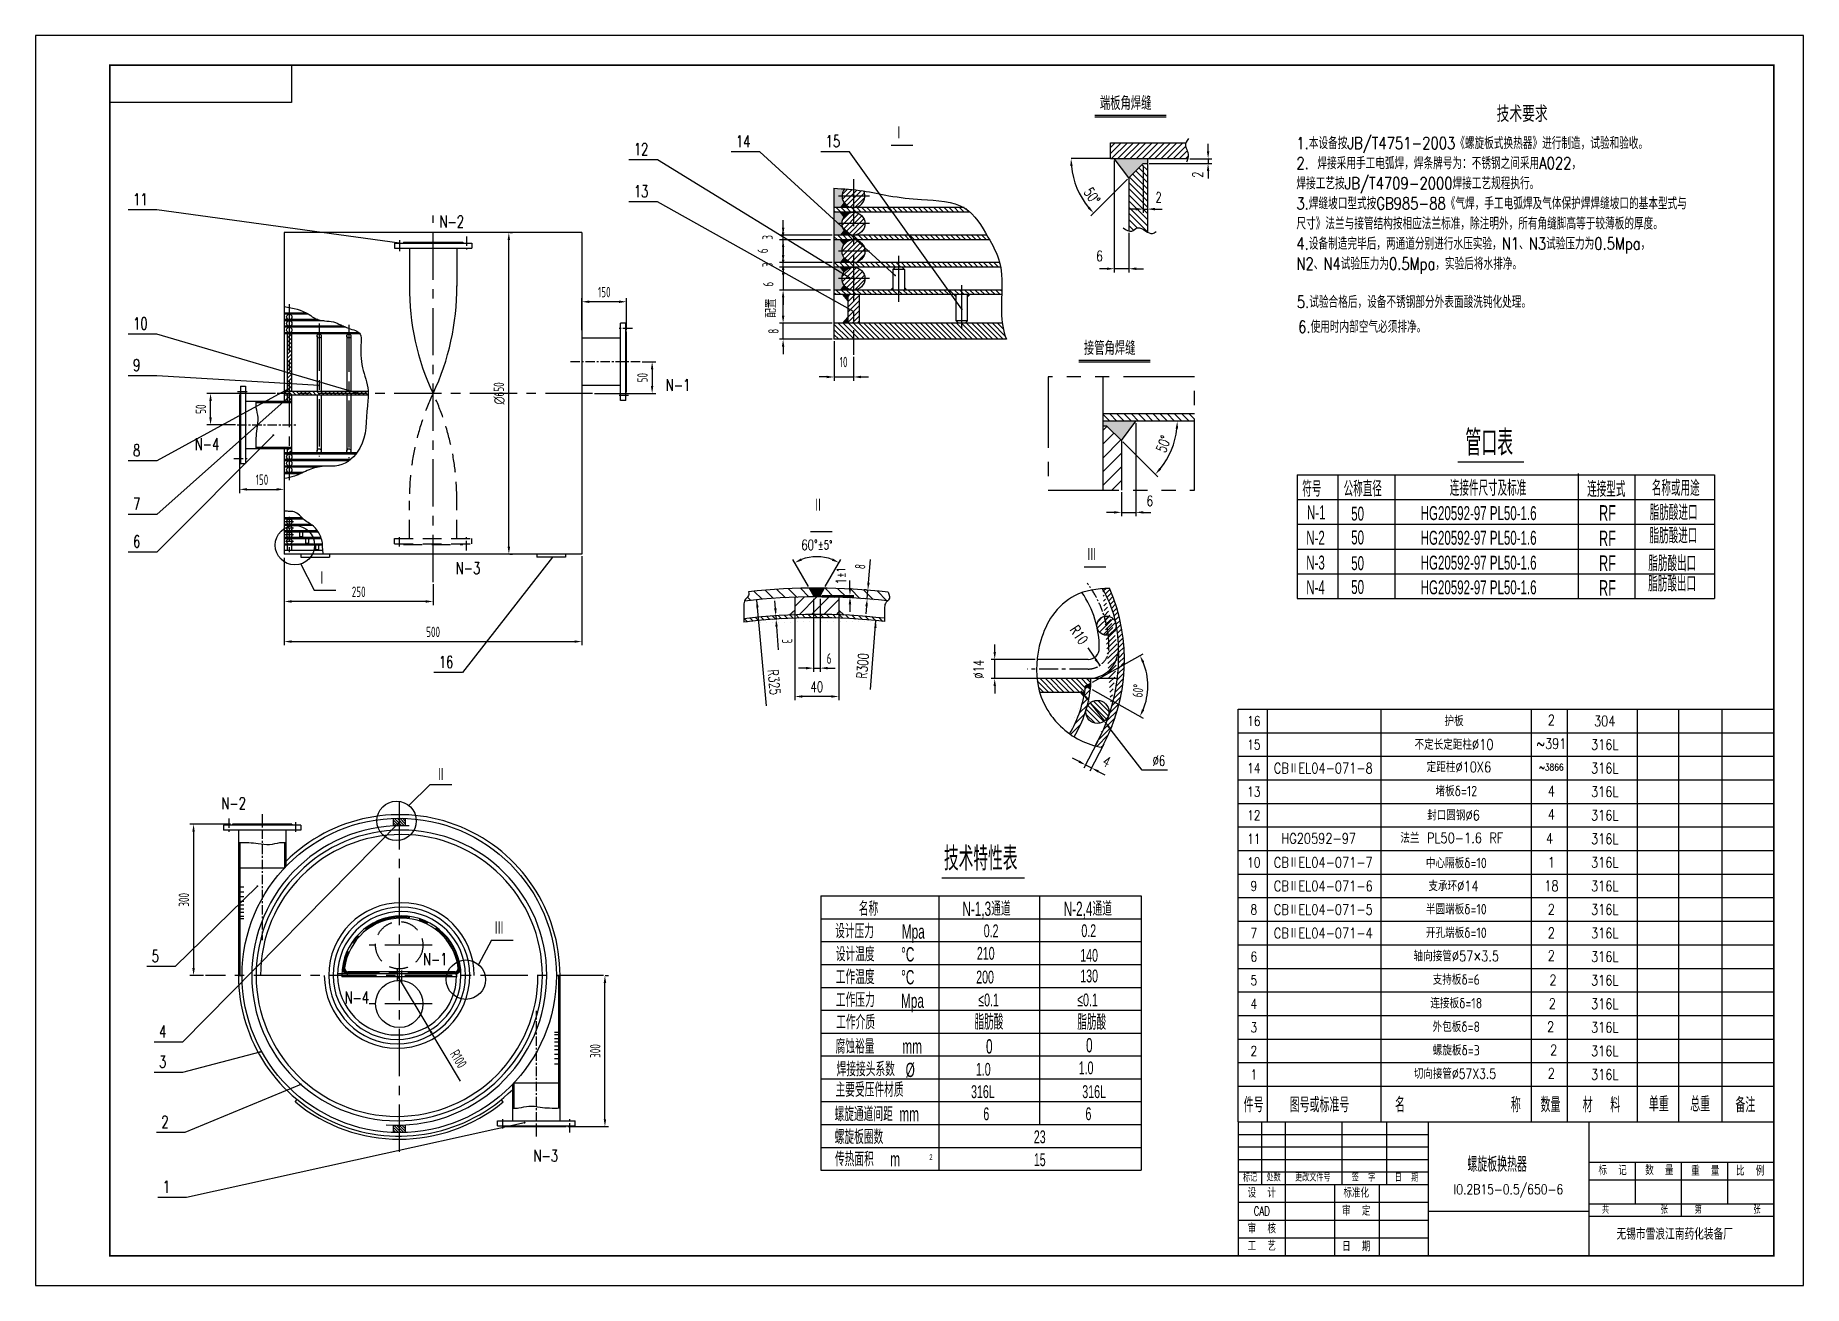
# Model space of a CAD drawing. Extents: x -7976 to 5804, y -7723 to 1555.
# Drawn here: x -136 to 5804, y -7712 to -3512 of the extents above; entities that cross this region are included whole.
import ezdxf
from ezdxf.enums import TextEntityAlignment as Align

# ---------------------------------------------------------------- set-up
doc = ezdxf.new("R2010")
doc.units = 0
for name, pattern in [('CENTER', [50.8, 31.75, -6.35, 6.35, -6.35]), ('DASHED', [19.05, 12.7, -6.35]), ('PHANTOM2', [31.75, 15.875, -3.175, 3.175, -3.175, 3.175, -3.175])]:
    doc.linetypes.add(name, pattern=pattern)
doc.layers.get('0').update_dxf_attribs({"linetype": 'CONTINUOUS'})
doc.layers.get('DEFPOINTS').update_dxf_attribs({"linetype": 'CONTINUOUS'})
for name, color, linetype in [('1轮廓实线层', 7, 'CONTINUOUS'), ('2细线层', 3, 'CONTINUOUS'), ('3中心线层', 1, 'CENTER'), ('6文字层', 3, 'CONTINUOUS'), ('A', 2, 'CONTINUOUS'), ('B', 7, 'CONTINUOUS'), ('LAYER2', 3, 'CONTINUOUS'), ('LAYER3', 1, 'CENTER'), ('LAYER4', 6, 'DASHED'), ('LAYER5', 2, 'CONTINUOUS'), ('LAYER6', 6, 'PHANTOM2')]:
    doc.layers.add(name, color=color, linetype=linetype)
doc.styles.add('HZ', font='theitc.shx', dxfattribs={"width": 0.7, "bigfont": 'hztxt.shx'})
doc.styles.add('PC_TEXTSTYLE', font='txt.shx', dxfattribs={"width": 0.8, "bigfont": 'hzfs.shx'})
doc.styles.get("Standard").update_dxf_attribs({"font": 'isocp.shx', "width": 0.707, "bigfont": 'hztxt.shx'})
doc.dimstyles.get("Standard").update_dxf_attribs({"dimscale": 10, "dimtxt": 3.5, "dimasz": 2.5, "dimexe": 1.25, "dimexo": 0.625, "dimgap": 1.5, "dimtad": 1, "dimdec": 0, "dimdsep": 46, "dimtxsty": 'Standard', "dimcen": 2.5, "dimadec": 0, "dimazin": 0, "dimtfac": 1, "dimtdec": 4, "dimtmove": 0, "dimatfit": 3, "dimfxl": 0, "dimtolj": 1, "dimtzin": 0, "dimarcsym": 0})
pattern_1 = [(45, (858.628, -11345.8445), (-6.735192, 6.735192), [])]
pattern_2 = [(315, (2750.6225, -13301.062), (4.490128, 4.490128), [])]
pattern_3 = [(45, (2084.193, -7800.638), (-8.63486, 8.63486), [])]
pattern_4 = [(315, (4069.609, -4344.74), (8.63486, 8.63486), [])]

msp = doc.modelspace()

# ---------------------------------------------------------------- texts
at = {"layer": '2细线层', "style": 'PC_TEXTSTYLE'}
for s, height, width, p in [('端板角焊缝', 46.15, 0.75, (3440, -3763.2)), ('5.试验合格后，设备不锈钢部分外表面酸洗钝化处理。', 40.5, 0.8, (4101.6, -4428.2)), ('6.使用时内部空气必须排净。', 40.5, 0.8, (4106, -4511.7)), ('接管角焊缝', 46.15, 0.75, (3386.3, -4586.1))]:
    msp.add_text(s, height=height, dxfattribs=dict(at, width=width)).set_placement(p)
for s, insert, char_height, attachment_point in [('1.本设备按JB/T4751-2003《螺旋板式换热器》进行制造，试验和验收。\\P2. 焊接采用手工电弧焊，焊条牌号为：不锈钢之间采用A022，\\P焊接工艺按JB/T4709-2000焊接工艺规程执行。\\P3.焊缝坡口型式按GB985-88《气焊，手工电弧焊及气体保护焊焊缝坡口的基本型式与\\P尺寸》法兰与接管结构按相应法兰标准，除注明外，所有角缝脚高等于较薄板的厚度。\\P4.设备制造完毕后，两通道分别进行水压实验，N1、N3试验压力为0.5Mpa，\\PN2、N4试验压力为0.5Mpa，实验后将水排净。', (4100.1, -3854.1), 40.5, 1), ('16', (3957, -5815.8), 32.99, 5), ('护板', (4629.5, -5815.6), 35, 5), ('2', (4956.8, -5812.5), 35, 5), ('304', (5135.9, -5815.7), 35, 5), ('15', (3957, -5894.9), 32.99, 5), ('不定长定距柱%%c10', (4629.5, -5894.8), 35, 5), ('~391', (4956.8, -5891.7), 35, 5), ('316L', (5135.9, -5894.8), 35, 5), ('14', (3957, -5974.1), 32.99, 5), ('CBⅡEL04-071-8', (4190.4, -5974.1), 35, 5), ('定距柱%%c10X6', (4646.1, -5970.2), 35, 5), ('~3866', (4956.8, -5970.9), 23.08, 5), ('316L', (5135.9, -5974), 35, 5), ('13', (3957, -6053.3), 32.99, 5), ('堵板δ=12', (4637.3, -6051), 35, 5), ('4', (4956.7, -6051.5), 35, 5), ('316L', (5135.9, -6053.2), 35, 5), ('12', (3957, -6132.4), 32.99, 5), ('封口圆钢%%c6', (4627.8, -6132.3), 35, 5), ('4', (4956.8, -6129.2), 35, 5), ('316L', (5135.9, -6132.3), 35, 5), ('11', (3957, -6211.6), 32.99, 5), ('HG20592-97', (4175.1, -6210.2), 35, 5), ('法兰 PL50-1.6 RF', (4622.2, -6208.5), 35, 5), ('4', (4950.6, -6209.8), 35, 5), ('316L', (5135.9, -6211.5), 35, 5), ('10', (3957, -6290.8), 32.99, 5), ('CBⅡEL04-071-7', (4190.4, -6290.7), 35, 5), ('中心隔板δ=10', (4637.3, -6292.7), 35, 5), ('1', (4956.7, -6290.2), 35, 5), ('316L', (5135.9, -6290.7), 35, 5), ('9', (3957, -6369.9), 33, 5), ('CBⅡEL04-071-6', (4190.4, -6369.9), 35, 5), ('支承环%%c14', (4627.8, -6369.8), 35, 5), ('18', (4956.7, -6369.3), 35, 5), ('316L', (5135.9, -6369.8), 35, 5), ('8', (3957, -6449.1), 33, 5), ('CBⅡEL04-071-5', (4190.4, -6449.1), 35, 5), ('半圆端板δ=10', (4637.3, -6447.8), 35, 5), ('2', (4956.7, -6448.1), 35, 5), ('316L', (5135.9, -6449), 35, 5), ('7', (3957, -6528.3), 33, 5), ('CBⅡEL04-071-4', (4190.4, -6528.2), 35, 5), ('开孔端板δ=10', (4637.3, -6527), 35, 5), ('2', (4956.7, -6527.3), 35, 5), ('316L', (5135.9, -6528.2), 35, 5), ('6', (3957, -6607.4), 33, 5), ('轴向接管%%C57×3.5', (4637.3, -6605.2), 35, 5), ('2', (4956.7, -6603.6), 35, 5), ('316L', (5135.9, -6607.3), 35, 5), ('5', (3957, -6686.6), 33, 5), ('支持板δ=6', (4637.3, -6684.3), 35, 5), ('2', (4962.2, -6685.8), 35, 5), ('316L', (5135.9, -6686.5), 35, 5), ('4', (3957, -6765.8), 33, 5), ('连接板δ=18', (4637.3, -6763.5), 35, 5), ('2', (4960.1, -6765.3), 35, 5), ('316L', (5135.9, -6765.7), 35, 5), ('3', (3957, -6844.9), 33, 5), ('外包板δ=8', (4637.3, -6842.7), 35, 5), ('2', (4954, -6842.7), 35, 5), ('316L', (5135.9, -6844.8), 35, 5), ('2', (3957, -6924.1), 33, 5), ('螺旋板δ=3', (4637.3, -6921.8), 35, 5), ('2', (4964.4, -6920.8), 35, 5), ('316L', (5135.9, -6924), 35, 5), ('1', (3957, -7003.3), 33, 5), ('切向接管%%c57X3.5', (4632.9, -7000.9), 33.264, 5), ('2', (4956.7, -6999.4), 35, 5), ('316L', (5135.9, -7003.2), 35, 5), ('I0.2B15-0.5/650-6', (4812.1, -7394.4), 33.25, 5)]:
    msp.add_mtext(s, dxfattribs=dict(at, insert=insert, char_height=char_height, attachment_point=attachment_point))
at = {"layer": '6文字层', "style": 'PC_TEXTSTYLE', "width": 0.667}
for s, p in [('件号', (3956.3, -7102.4)), ('图号或标准号', (4177.7, -7102.4)), ('名           称', (4642.6, -7102.4)), ('数量', (4953.7, -7102.4)), ('材  料', (5124.8, -7102.4)), ('单重', (5317.7, -7100)), ('总重', (5456.3, -7100)), ('备注', (5608.2, -7102.4))]:
    msp.add_text(s, height=50, dxfattribs=at).set_placement(p, align=Align.MIDDLE)
at = {"layer": '6文字层', "ltscale": 5, "style": 'PC_TEXTSTYLE', "width": 0.667}
msp.add_text('螺旋板换热器', height=49.92, dxfattribs=at).set_placement((4674.6, -7329.7))
at = {"layer": '6文字层', "insert": (4772.5, -3749.7), "char_height": 53.63, "attachment_point": 1, "style": 'PC_TEXTSTYLE'}
msp.add_mtext('技术要求', dxfattribs=at)
at = {"layer": 'B', "style": 'HZ', "width": 0.618}
for s, height, p in [('管口表', 86.67, (4667.6, -4924.6)), ('符号', 52, (4119.7, -5061.8)), ('公称直径', 52, (4258.8, -5061.8)), ('连接件尺寸及标准', 52, (4615.4, -5059.3)), ('连接型式', 52, (5076.9, -5062.9)), ('名称或用途', 52, (5294, -5059.3)), ('N-1', 46.8, (4135.5, -5138.3)), ('50', 46.8, (4284.3, -5142.5)), ('HG20592-97 PL50-1.6', 46.8, (4517.7, -5140.7)), ('RF', 52, (5116.4, -5142.6)), ('N-2', 46.8, (4133.2, -5223.6)), ('50', 46.8, (4284.3, -5222.5)), ('HG20592-97 PL50-1.6', 46.8, (4517.7, -5223.6)), ('RF', 52, (5116.4, -5228.1)), ('N-3', 46.8, (4133.2, -5306.8)), ('50', 46.8, (4284.3, -5308.9)), ('HG20592-97 PL50-1.6', 46.8, (4517.7, -5307.1)), ('RF', 52, (5116.4, -5311.3)), ('脂肪酸出口', 52, (5282.2, -5312.5)), ('N-4', 46.8, (4133.2, -5390)), ('50', 46.8, (4284.3, -5388.9)), ('HG20592-97 PL50-1.6', 46.8, (4517.7, -5390)), ('RF', 52, (5116.4, -5394.5))]:
    msp.add_text(s, height=height, dxfattribs=at).set_placement(p)
at = {"layer": 'B', "lineweight": -2, "style": 'HZ', "width": 0.618}
for s, height, p in [('脂肪酸进口', 52, (5287, -5141.3)), ('脂肪酸进口', 52, (5286.3, -5219.2)), ('脂肪酸出口', 52, (5281.9, -5380.7)), ('技术特性表', 80, (2916.1, -6317.9)), ('名称', 48, (2630.1, -6470.4)), ('N-1,3通道', 48, (2977.7, -6470.4)), ('N-2,4通道', 48, (3318.1, -6470.4)), ('设计压力', 48, (2550.6, -6545.6)), ('Mpa', 48, (2774.6, -6546.9)), ('0.2', 43.2, (3049.8, -6542.1)), ('0.2', 43.2, (3377.8, -6541.8)), ('设计温度', 48, (2552.7, -6623)), ('%%DC', 48, (2772.3, -6623.6)), ('210', 43.2, (3026.8, -6617.9)), ('140', 43.2, (3374, -6624.6)), ('工作温度', 48, (2552.7, -6699.8)), ('%%DC', 48, (2772.3, -6700.4)), ('130', 43.2, (3374.1, -6693.8)), ('200', 43.2, (3024.5, -6697.5)), ('工作压力', 48, (2553.2, -6777)), ('Mpa', 48, (2771.7, -6779.4)), ('≤0.1', 43.2, (3031.5, -6774.3)), ('≤0.1', 43.2, (3363.8, -6774.3)), ('工作介质', 48, (2554.2, -6851.7)), ('脂肪酸', 52, (3019, -6852.6)), ('脂肪酸', 52, (3364.3, -6853.3)), ('腐蚀裕量', 48, (2552.1, -6933.3)), ('0', 48, (3057.4, -6932.7)), ('0', 48, (3393.4, -6928.8)), ('mm', 48, (2776.4, -6932.7)), ('焊接接头系数', 48, (2555.5, -7009.3)), (' %%C', 48, (2776.4, -7011.7)), ('1.0', 43.2, (3023.5, -7007.3)), ('1.0', 43.2, (3368.8, -7002.5)), ('主要受压件材质', 48, (2552.1, -7078.4)), ('316L', 43.2, (3007.3, -7082.5)), ('316L', 43.2, (3380.9, -7082.5)), ('螺旋通道间距  mm', 48, (2548.5, -7160.2)), ('6', 43.2, (3048.5, -7156.8)), ('6', 43.2, (3391.6, -7156.8)), ('螺旋板圈数', 48, (2549.1, -7237)), ('23', 43.2, (3218.1, -7234.2)), ('传热面积     m', 48, (2550, -7311.5)), ('2', 19.2, (2866.8, -7290.7)), ('15', 43.2, (3218.1, -7311))]:
    msp.add_text(s, height=height, dxfattribs=at).set_placement(p)
at = {"layer": 'LAYER2'}
for s, insert, char_height, attachment_point in [('\\Fromans.shx,gbcbig.shx;14', (2217.6, -3868.5), 40, 4), ('\\Fromans.shx,gbcbig.shx;15', (2518.9, -3868.2), 40, 4), ('\\Ftxt.shx,hzfs.shx;Ⅰ', (2748.2, -3839.6), 46.154, 4), ('\\Fromans.shx,gbcbig.shx;12', (1874.5, -3894.8), 40, 4), ('\\Fromans.shx,gbcbig.shx;13', (1874.5, -4036.2), 40, 4), ('\\Fromans.shx,gbcbig.shx;11', (192.5, -4063.1), 40, 4), ('\\Ftxt.shx,hzfs.shx;N-2', (1221.7, -4137.7), 40, 4), ('\\Fromans.shx,gbcbig.shx;10', (192.5, -4480.1), 40, 4), ('\\Fromans.shx,gbcbig.shx;9', (192.5, -4620.2), 40, 4), ('\\Ftxt.shx,hzfs.shx;N-1', (1981.8, -4686.8), 40, 4), ('\\Ftxt.shx,hzfs.shx;N-4', (399.4, -4885.5), 40, 4), ('\\Fromans.shx,gbcbig.shx;8', (192.5, -4906.5), 40, 4), ('\\Fromans.shx,gbcbig.shx;7', (192.5, -5086.4), 40, 4), ('\\Ftxt.shx,hzfs.shx;Ⅱ', (2477, -5090.9), 46.154, 4), ('\\Fromans.shx,gbcbig.shx;6', (192.5, -5212.5), 40, 4), ('\\Ftxt.shx,hzfs.shx;N-3', (1276.3, -5302.2), 40, 4), ('\\Ftxt.shx,hzfs.shx;Ⅲ', (3396.4, -5256.5), 46.154, 4), ('\\Ftxt.shx,hzfs.shx;Ⅰ', (810.4, -5335.2), 46.154, 4), ('\\Fromans.shx,gbcbig.shx;16', (1219.5, -5617.5), 40, 4), ('\\Ftxt.shx,hzfs.shx;Ⅱ', (1209.5, -5995.6), 46.154, 4), ('\\Ftxt.shx,hzfs.shx;N-2', (489.1, -6092.2), 40, 4), ('\\Ftxt.shx,hzfs.shx;Ⅲ', (1405.5, -6510.9), 46.154, 4), ('\\Ftxt.shx,hzfs.shx;5', (254.6, -6605.3), 40, 4), ('\\Ftxt.shx,hzfs.shx;N-1', (1166.3, -6615.9), 40, 4), ('\\Ftxt.shx,hzfs.shx;N-4', (902.7, -6744.5), 40, 4), ('\\Ftxt.shx,hzfs.shx;4', (279.3, -6858.5), 40, 4), ('\\Ftxt.shx,hzfs.shx;3', (279.3, -6960.3), 40, 4), ('\\Ftxt.shx,hzfs.shx;2', (287.1, -7162.1), 40, 4), ('\\Ftxt.shx,hzfs.shx;N-3', (1537.5, -7275.8), 40, 4), ('\\Ftxt.shx,hzfs.shx;1', (291.8, -7380.5), 40, 4), ('\\Ftxt.shx,hzfs.shx;无锡市雪浪江南药化装备厂', (5371, -7539.2), 38.4, 5)]:
    msp.add_mtext(s, dxfattribs=dict(at, insert=insert, char_height=char_height, attachment_point=attachment_point))
at = {"layer": 'LAYER5', "attachment_point": 5}
for s, insert, char_height in [('\\Ftxt.shx,hzfs.shx;标记', (3944.7, -7350.3), 25), ('\\Ftxt.shx,hzfs.shx;处数', (4023.6, -7349.6), 25), ('\\Ftxt.shx,hzfs.shx;更改文件号', (4155.3, -7349.6), 25), ('\\Ftxt.shx,hzfs.shx;签  字', (4325.7, -7349.6), 25), ('\\Ftxt.shx,hzfs.shx;日  期', (4470, -7350.5), 25), ('\\Ftxt.shx,hzfs.shx;标  记', (5162.3, -7326.2), 30), ('\\Ftxt.shx,hzfs.shx;数  量', (5319.4, -7326.1), 30), ('\\Ftxt.shx,hzfs.shx;重  量', (5473.6, -7327.7), 30), ('\\Ftxt.shx,hzfs.shx;比  例', (5624.3, -7327.9), 30), ('\\Ftxt.shx,hzfs.shx;设  计', (3983.8, -7401.6), 30), ('\\Ftxt.shx,hzfs.shx;标准化', (4301.1, -7401.6), 30), ('\\Ftxt.shx,hzfs.shx;CAD', (3983.8, -7462.1), 30), ('\\Ftxt.shx,hzfs.shx;审  定', (4301.1, -7462.1), 30), ('\\Ftxt.shx,hzfs.shx;共           张', (5237.3, -7458.2), 25), ('\\Ftxt.shx,hzfs.shx;第           张', (5548.5, -7458.2), 25), ('\\Ftxt.shx,hzfs.shx;审  核', (3983.8, -7522), 30), ('\\Ftxt.shx,hzfs.shx;工  艺', (3983.8, -7579.9), 30), ('\\Ftxt.shx,hzfs.shx;日  期', (4301.1, -7581.8), 30)]:
    msp.add_mtext(s, dxfattribs=dict(at, insert=insert, char_height=char_height))

# ---------------------------------------------------------------- blocks, each defined once
blk = doc.blocks.new('*D172')
at = {"color": 0, "linetype": 'ByBlock'}
for p, q in [((2144.4, -4209), (2153.9, -4209)), ((2141.4, -5264), (2141.4, -4234)), ((2144.4, -5289), (2153.9, -5289))]:
    blk.add_line(p, q, dxfattribs=at)
for points in [[(2137.2, -4234), (2145.5, -4234), (2141.4, -4209)], [(2137.2, -5264), (2145.5, -5264), (2141.4, -5289)]]:
    blk.add_solid(points, dxfattribs=at)
at = {"layer": 'DEFPOINTS', "color": 0, "linetype": 'ByBlock'}
for p in [(2138.1, -4209), (2141.4, -4209), (2138.1, -5289)]:
    blk.add_point(p, dxfattribs=at)
at = {"color": 0, "linetype": 'ByBlock', "insert": (2108.9, -4749), "char_height": 35, "attachment_point": 5, "rotation": 90}
blk.add_mtext('\\A1;∅650', dxfattribs=at)
blk = doc.blocks.new('*D171')
at = {"color": 0, "linetype": 'ByBlock'}
for p, q in [((-7289.5, 202), (-7289.5, 17)), ((-7139.5, 160.3), (-7139.5, 17)), ((-7264.5, 29.5), (-7164.5, 29.5))]:
    blk.add_line(p, q, dxfattribs=at)
for points in [[(-7264.5, 33.6), (-7264.5, 25.3), (-7289.5, 29.5)], [(-7164.5, 33.6), (-7164.5, 25.3), (-7139.5, 29.5)]]:
    blk.add_solid(points, dxfattribs=at)
at = {"layer": 'DEFPOINTS', "color": 0, "linetype": 'ByBlock'}
for p in [(-7289.5, 208.3), (-7139.5, 166.5), (-7139.5, 29.5)]:
    blk.add_point(p, dxfattribs=at)
at = {"color": 0, "linetype": 'ByBlock', "insert": (-7214.5, 62), "char_height": 35, "attachment_point": 5}
blk.add_mtext('\\A1;150', dxfattribs=at)
blk = doc.blocks.new('*D159')
at = {"color": 0, "linetype": 'ByBlock'}
blk.add_line((3355.8, -5743.3), (3374.4, -5512.4), dxfattribs=at)
blk.add_solid([(3368.3, -5536.9), (3376.6, -5537.6), (3374.4, -5512.4)], dxfattribs=at)
at = {"layer": 'DEFPOINTS', "color": 0, "linetype": 'ByBlock'}
for p in [(3374.4, -5512.4), (3212.7, -7521.9)]:
    blk.add_point(p, dxfattribs=at)
at = {"color": 0, "linetype": 'ByBlock', "insert": (3329.6, -5664.3), "char_height": 35, "attachment_point": 5, "rotation": 85.39775}
blk.add_mtext('\\A1;\\Fromans.shx,gbcbig.shx;R300', dxfattribs=at)
blk = doc.blocks.new('*D160')
at = {"color": 0, "linetype": 'ByBlock'}
blk.add_line((3007.1, -5798.3), (2974.1, -5443.2), dxfattribs=at)
blk.add_solid([(2980.5, -5467.7), (2972.2, -5468.5), (2974.1, -5443.2)], dxfattribs=at)
at = {"layer": 'DEFPOINTS', "color": 0, "linetype": 'ByBlock'}
for p in [(2974.1, -5443.2), (3169, -7538.8)]:
    blk.add_point(p, dxfattribs=at)
at = {"color": 0, "linetype": 'ByBlock', "insert": (3032.4, -5718.9), "char_height": 35, "attachment_point": 5, "rotation": 275.315}
blk.add_mtext('\\A1;\\Fromans.shx,gbcbig.shx;R325', dxfattribs=at)
blk = doc.blocks.new('*D175')
at = {"color": 0, "linetype": 'ByBlock'}
for p, q in [((1206.4, -6196.3), (1069.8, -6196.3)), ((1082.3, -6221.3), (1082.3, -6679.2)), ((1115.7, -6704.2), (1069.8, -6704.2))]:
    blk.add_line(p, q, dxfattribs=at)
for points in [[(1078.1, -6221.3), (1086.4, -6221.3), (1082.3, -6196.3)], [(1078.1, -6679.2), (1086.4, -6679.2), (1082.3, -6704.2)]]:
    blk.add_solid(points, dxfattribs=at)
at = {"layer": 'DEFPOINTS', "color": 0, "linetype": 'ByBlock'}
for p in [(1212.7, -6196.3), (1082.3, -6704.2), (1122, -6704.2)]:
    blk.add_point(p, dxfattribs=at)
at = {"color": 0, "linetype": 'ByBlock', "insert": (1049.8, -6450.2), "char_height": 35, "attachment_point": 5, "rotation": 90}
blk.add_mtext('\\A1;300', dxfattribs=at)
blk = doc.blocks.new('*D174')
at = {"color": 0, "linetype": 'ByBlock'}
for p in [(-6760.6, -1603.5), (-6547.5, -1958.2)]:
    blk.add_line(p, (-6657.6, -1774.9), dxfattribs=at)
blk.add_solid([(-6641.1, -1794.2), (-6648.3, -1798.5), (-6657.6, -1774.9)], dxfattribs=at)
at = {"layer": 'DEFPOINTS', "color": 0, "linetype": 'ByBlock'}
for p in [(-6760.6, -1603.5), (-6657.6, -1774.9)]:
    blk.add_point(p, dxfattribs=at)
at = {"color": 0, "linetype": 'ByBlock', "insert": (-6554.4, -1883.6), "char_height": 35, "attachment_point": 5, "rotation": 300.99189}
blk.add_mtext('\\A1;R100', dxfattribs=at)
blk = doc.blocks.new('*D173')
at = {"color": 0, "linetype": 'ByBlock'}
for p, q in [((2465.3, -6704.2), (2476.6, -6704.2)), ((2464.1, -7187.1), (2464.1, -6729.2)), ((2339.9, -7212.1), (2476.6, -7212.1))]:
    blk.add_line(p, q, dxfattribs=at)
for points in [[(2460, -6729.2), (2468.3, -6729.2), (2464.1, -6704.2)], [(2460, -7187.1), (2468.3, -7187.1), (2464.1, -7212.1)]]:
    blk.add_solid(points, dxfattribs=at)
at = {"layer": 'DEFPOINTS', "color": 0, "linetype": 'ByBlock'}
for p in [(2459, -6704.2), (2464.1, -6704.2), (2333.7, -7212.1)]:
    blk.add_point(p, dxfattribs=at)
at = {"color": 0, "linetype": 'ByBlock', "insert": (2431.6, -6958.1), "char_height": 35, "attachment_point": 5, "rotation": 90}
blk.add_mtext('\\A1;300', dxfattribs=at)
blk = doc.blocks.new('*D170')
at = {"color": 0, "linetype": 'ByBlock'}
for p, q in [((-7139.5, -200.7), (-7139.5, -494.4)), ((-6139.5, -194.5), (-6139.5, -494.4)), ((-7114.5, -481.9), (-6164.5, -481.9))]:
    blk.add_line(p, q, dxfattribs=at)
for points in [[(-7114.5, -477.7), (-7114.5, -486), (-7139.5, -481.9)], [(-6164.5, -477.7), (-6164.5, -486), (-6139.5, -481.9)]]:
    blk.add_solid(points, dxfattribs=at)
at = {"layer": 'DEFPOINTS', "color": 0, "linetype": 'ByBlock'}
for p in [(-7139.5, -194.5), (-6139.5, -188.2), (-6139.5, -481.9)]:
    blk.add_point(p, dxfattribs=at)
at = {"color": 0, "linetype": 'ByBlock', "insert": (-6639.5, -449.4), "char_height": 35, "attachment_point": 5}
blk.add_mtext('\\A1;500', dxfattribs=at)
blk = doc.blocks.new('*D179')
at = {"color": 0, "linetype": 'ByBlock'}
for p, q in [((-7139.5, -288.5), (-7139.5, -359.7)), ((-6639.5, -288.5), (-6639.5, -359.7)), ((-6664.5, -347.2), (-7114.5, -347.2))]:
    blk.add_line(p, q, dxfattribs=at)
for points in [[(-7114.5, -343), (-7114.5, -351.3), (-7139.5, -347.2)], [(-6664.5, -343), (-6664.5, -351.3), (-6639.5, -347.2)]]:
    blk.add_solid(points, dxfattribs=at)
at = {"layer": 'DEFPOINTS', "color": 0, "linetype": 'ByBlock'}
for p in [(-7139.5, -282.2), (-6639.5, -282.2), (-7139.5, -347.2)]:
    blk.add_point(p, dxfattribs=at)
at = {"color": 0, "linetype": 'ByBlock', "insert": (-6889.5, -314.7), "char_height": 35, "attachment_point": 5}
blk.add_mtext('\\A1;250', dxfattribs=at)
blk = doc.blocks.new('*D164')
at = {"color": 0, "linetype": 'ByBlock'}
for p, q in [((-5239.2, -301.8), (-5239.2, -276.8)), ((-5333.2, -326.8), (-5226.7, -326.8)), ((-5333.2, -331.7), (-5226.7, -331.7)), ((-5239.2, -326.8), (-5239.2, -331.7)), ((-5239.2, -326.8), (-5239.2, -331.7)), ((-5239.2, -356.7), (-5239.2, -381.7))]:
    blk.add_line(p, q, dxfattribs=at)
for points in [[(-5243.4, -301.8), (-5235, -301.8), (-5239.2, -326.8)], [(-5243.4, -356.7), (-5235, -356.7), (-5239.2, -331.7)]]:
    blk.add_solid(points, dxfattribs=at)
at = {"layer": 'DEFPOINTS', "color": 0, "linetype": 'ByBlock'}
for p in [(-5339.4, -326.8), (-5339.4, -331.7), (-5239.2, -331.7)]:
    blk.add_point(p, dxfattribs=at)
at = {"color": 0, "linetype": 'ByBlock', "insert": (-5269.4, -260.9), "char_height": 35, "attachment_point": 5, "rotation": 90}
blk.add_mtext('\\A1;\\Ftxt.shx,hzfs.shx;1\\H28;±1', dxfattribs=at)
blk = doc.blocks.new('*D161')
at = {"color": 0, "linetype": 'ByBlock'}
for p, q in [((-5378.9, -296.8), (-5431.3, -206.1)), ((-5322.1, -296.8), (-5269.7, -206.1))]:
    blk.add_line(p, q, dxfattribs=at)
blk.add_arc((-5350.5, -346), 149.1, 69.62022, 110.37978, dxfattribs=at)
for points in [[(-5400.6, -210), (-5404.2, -202.5), (-5425, -216.9)], [(-5296.8, -202.5), (-5300.3, -210), (-5275.9, -216.9)]]:
    blk.add_solid(points, dxfattribs=at)
at = {"layer": 'DEFPOINTS', "color": 0, "linetype": 'ByBlock'}
for p in [(-5324.6, -199.2), (-5375.7, -302.2), (-5361.6, -326.8), (-5339.4, -326.8), (-5325.2, -302.2)]:
    blk.add_point(p, dxfattribs=at)
at = {"color": 0, "linetype": 'ByBlock', "insert": (-5350.5, -157.2), "char_height": 35, "attachment_point": 5}
blk.add_mtext('\\A1;\\Ftxt.shx,hzfs.shx;60°\\H30;±5°', dxfattribs=at)
blk = doc.blocks.new('*D150')
at = {"color": 0, "linetype": 'ByBlock'}
for p, q in [((3349.5, -5384.9), (3356, -5306.8)), ((3340.5, -5438.9), (3332.6, -5438.2)), ((3342.9, -5409.4), (3335, -5408.8)), ((3343, -5464.2), (3340.9, -5489.1)), ((3345, -5439.3), (3347.4, -5409.8))]:
    blk.add_line(p, q, dxfattribs=at)
for points in [[(3345.4, -5384.6), (3353.7, -5385.2), (3347.4, -5409.8)], [(3338.8, -5463.8), (3347.1, -5464.5), (3345, -5439.3)]]:
    blk.add_solid(points, dxfattribs=at)
at = {"layer": 'DEFPOINTS', "color": 0, "linetype": 'ByBlock'}
for p in [(3346.7, -5439.4), (3347.4, -5409.8), (3349.1, -5410)]:
    blk.add_point(p, dxfattribs=at)
at = {"color": 0, "linetype": 'ByBlock', "insert": (3321.4, -5330.7), "char_height": 35, "attachment_point": 5, "rotation": 85.27803}
blk.add_mtext('\\A1;8', dxfattribs=at)
blk = doc.blocks.new('*D163')
at = {"color": 0, "linetype": 'ByBlock'}
for p, q in [((-5424.3, -382.2), (-5424.3, -678.9)), ((-5276.6, -382.2), (-5276.6, -678.9)), ((-5301.6, -666.4), (-5399.3, -666.4))]:
    blk.add_line(p, q, dxfattribs=at)
for points in [[(-5399.3, -662.2), (-5399.3, -670.5), (-5424.3, -666.4)], [(-5301.6, -662.2), (-5301.6, -670.5), (-5276.6, -666.4)]]:
    blk.add_solid(points, dxfattribs=at)
at = {"layer": 'DEFPOINTS', "color": 0, "linetype": 'ByBlock'}
for p in [(-5424.3, -375.9), (-5276.6, -375.9), (-5424.3, -666.4)]:
    blk.add_point(p, dxfattribs=at)
at = {"color": 0, "linetype": 'ByBlock', "insert": (-5350.5, -633.9), "char_height": 35, "attachment_point": 5}
blk.add_mtext('\\A1;\\Ftxt.shx,hzfs.shx;40', dxfattribs=at)
blk = doc.blocks.new('*D162')
at = {"color": 0, "linetype": 'ByBlock'}
for p, q in [((-5361.6, -337.9), (-5361.6, -583.6)), ((-5339.4, -337.9), (-5339.4, -583.6)), ((-5386.6, -571.1), (-5411.6, -571.1)), ((-5361.6, -571.1), (-5339.4, -571.1)), ((-5361.6, -571.1), (-5339.4, -571.1)), ((-5314.4, -571.1), (-5289.4, -571.1))]:
    blk.add_line(p, q, dxfattribs=at)
for points in [[(-5386.6, -566.9), (-5386.6, -575.2), (-5361.6, -571.1)], [(-5314.4, -566.9), (-5314.4, -575.2), (-5339.4, -571.1)]]:
    blk.add_solid(points, dxfattribs=at)
at = {"layer": 'DEFPOINTS', "color": 0, "linetype": 'ByBlock'}
for p in [(-5361.6, -331.7), (-5339.4, -331.7), (-5339.4, -571.1)]:
    blk.add_point(p, dxfattribs=at)
at = {"color": 0, "linetype": 'ByBlock', "insert": (-5309.1, -538.7), "char_height": 35, "attachment_point": 5}
blk.add_mtext('\\A1;6', dxfattribs=at)
blk = doc.blocks.new('*D151')
at = {"color": 0, "linetype": 'ByBlock'}
for p, q in [((-5489.7, -370.4), (-5491.3, -345.5)), ((-5485.8, -395.2), (-5500.6, -396.2)), ((-5485.1, -406.3), (-5499.9, -407.3)), ((-5488.1, -395.4), (-5487.4, -406.4)), ((-5485.8, -431.4), (-5480.8, -509.6))]:
    blk.add_line(p, q, dxfattribs=at)
for points in [[(-5485.5, -370.2), (-5493.9, -370.7), (-5488.1, -395.4)], [(-5481.6, -431.1), (-5489.9, -431.7), (-5487.4, -406.4)]]:
    blk.add_solid(points, dxfattribs=at)
at = {"layer": 'DEFPOINTS', "color": 0, "linetype": 'ByBlock'}
for p in [(-5487.4, -406.4), (-5479.6, -394.8), (-5478.9, -405.9)]:
    blk.add_point(p, dxfattribs=at)
at = {"color": 0, "linetype": 'ByBlock', "insert": (-5450, -480.9), "char_height": 35, "attachment_point": 5, "rotation": 273.67156}
blk.add_mtext('\\A1;3', dxfattribs=at)
blk = doc.blocks.new('*D178')
at = {"color": 0, "linetype": 'ByBlock'}
for p, q in [((-7169, 351.8), (-7399.6, 351.8)), ((-7387.1, 271), (-7387.1, 326.8)), ((-7303.8, 246), (-7399.6, 246))]:
    blk.add_line(p, q, dxfattribs=at)
for points in [[(-7391.3, 326.8), (-7382.9, 326.8), (-7387.1, 351.8)], [(-7391.3, 271), (-7382.9, 271), (-7387.1, 246)]]:
    blk.add_solid(points, dxfattribs=at)
at = {"layer": 'DEFPOINTS', "color": 0, "linetype": 'ByBlock'}
for p in [(-7387.1, 351.8), (-7162.7, 351.8), (-7297.6, 246)]:
    blk.add_point(p, dxfattribs=at)
at = {"color": 0, "linetype": 'ByBlock', "insert": (-7419.6, 298.9), "char_height": 35, "attachment_point": 5, "rotation": 90}
blk.add_mtext('\\A1;50', dxfattribs=at)
blk = doc.blocks.new('*D176')
at = {"color": 0, "linetype": 'ByBlock'}
for p, q in [((-6139.5, 563.8), (-6139.5, 672.2)), ((-6014.5, 659.7), (-6114.5, 659.7)), ((-5989.5, 563.8), (-5989.5, 672.2))]:
    blk.add_line(p, q, dxfattribs=at)
for points in [[(-6114.5, 663.9), (-6114.5, 655.5), (-6139.5, 659.7)], [(-6014.5, 663.9), (-6014.5, 655.5), (-5989.5, 659.7)]]:
    blk.add_solid(points, dxfattribs=at)
at = {"layer": 'DEFPOINTS', "color": 0, "linetype": 'ByBlock'}
for p in [(-6139.5, 659.7), (-6139.5, 557.5), (-5989.5, 557.5)]:
    blk.add_point(p, dxfattribs=at)
at = {"color": 0, "linetype": 'ByBlock', "insert": (-6064.5, 692.2), "char_height": 35, "attachment_point": 5}
blk.add_mtext('\\A1;150', dxfattribs=at)
blk = doc.blocks.new('*D177')
at = {"color": 0, "linetype": 'ByBlock'}
for p, q in [((-5937.4, 457.5), (-5891.2, 457.5)), ((-5903.7, 432.5), (-5903.7, 376.8)), ((-6097.2, 351.8), (-5891.2, 351.8))]:
    blk.add_line(p, q, dxfattribs=at)
for points in [[(-5907.9, 432.5), (-5899.6, 432.5), (-5903.7, 457.5)], [(-5907.9, 376.8), (-5899.6, 376.8), (-5903.7, 351.8)]]:
    blk.add_solid(points, dxfattribs=at)
at = {"layer": 'DEFPOINTS', "color": 0, "linetype": 'ByBlock'}
for p in [(-5943.6, 457.5), (-6103.4, 351.8), (-5903.7, 351.8)]:
    blk.add_point(p, dxfattribs=at)
at = {"color": 0, "linetype": 'ByBlock', "insert": (-5936.2, 404.6), "char_height": 35, "attachment_point": 5, "rotation": 90}
blk.add_mtext('\\A1;50', dxfattribs=at)
blk = doc.blocks.new('*D154')
at = {"color": 0, "linetype": 'ByBlock'}
for p, q in [((-5304.8, 699), (-5476.2, 699)), ((-5463.7, 612.4), (-5463.7, 674)), ((-5304.8, 587.4), (-5476.2, 587.4))]:
    blk.add_line(p, q, dxfattribs=at)
for points in [[(-5467.9, 674), (-5459.5, 674), (-5463.7, 699)], [(-5467.9, 612.4), (-5459.5, 612.4), (-5463.7, 587.4)]]:
    blk.add_solid(points, dxfattribs=at)
at = {"layer": 'DEFPOINTS', "color": 0, "linetype": 'ByBlock'}
for p in [(-5463.7, 699), (-5298.5, 699), (-5298.5, 587.4)]:
    blk.add_point(p, dxfattribs=at)
at = {"color": 0, "linetype": 'ByBlock', "insert": (-5505.4, 638.2), "char_height": 35, "attachment_point": 5, "rotation": 90}
blk.add_mtext('\\A1;\\Ftxt.shx,hzfs.shx;配置', dxfattribs=at)
blk = doc.blocks.new('*D153')
at = {"color": 0, "linetype": 'ByBlock'}
for p, q in [((3227.4, -4513.3), (3050.1, -4513.3)), ((3062.6, -4488.3), (3062.6, -4463.3)), ((3062.6, -4567.1), (3062.6, -4513.3)), ((3227.4, -4567.1), (3050.1, -4567.1)), ((3062.6, -4592.1), (3062.6, -4617.1))]:
    blk.add_line(p, q, dxfattribs=at)
for points in [[(3058.5, -4488.3), (3066.8, -4488.3), (3062.6, -4513.3)], [(3058.5, -4592.1), (3066.8, -4592.1), (3062.6, -4567.1)]]:
    blk.add_solid(points, dxfattribs=at)
at = {"layer": 'DEFPOINTS', "color": 0, "linetype": 'ByBlock'}
for p in [(3062.6, -4513.3), (3233.6, -4513.3), (3233.6, -4567.1)]:
    blk.add_point(p, dxfattribs=at)
at = {"color": 0, "linetype": 'ByBlock', "insert": (3030.1, -4540.2), "char_height": 35, "attachment_point": 5, "rotation": 90}
blk.add_mtext('\\A1;8', dxfattribs=at)
blk = doc.blocks.new('*D152')
at = {"color": 0, "linetype": 'ByBlock'}
for p, q in [((-5292.7, 527.3), (-5292.7, 394.5)), ((-5227.3, 475), (-5227.3, 394.5)), ((-5317.7, 407), (-5342.7, 407)), ((-5292.7, 407), (-5227.3, 407)), ((-5292.7, 407), (-5227.3, 407)), ((-5202.3, 407), (-5177.3, 407))]:
    blk.add_line(p, q, dxfattribs=at)
for points in [[(-5317.7, 411.2), (-5317.7, 402.8), (-5292.7, 407)], [(-5202.3, 411.2), (-5202.3, 402.8), (-5227.3, 407)]]:
    blk.add_solid(points, dxfattribs=at)
at = {"layer": 'DEFPOINTS', "color": 0, "linetype": 'ByBlock'}
for p in [(-5292.7, 533.6), (-5227.3, 481.2), (-5227.3, 407)]:
    blk.add_point(p, dxfattribs=at)
at = {"color": 0, "linetype": 'ByBlock', "insert": (-5260.6, 457.3), "char_height": 35, "attachment_point": 5}
blk.add_mtext('\\A1;10', dxfattribs=at)
blk = doc.blocks.new('*D158')
at = {"color": 0, "linetype": 'ByBlock'}
for p, q in [((-5463.7, 908.6), (-5463.7, 933.6)), ((-5299, 883.6), (-5476.2, 883.6)), ((-5310.5, 868.2), (-5476.2, 868.2)), ((-5463.7, 868.2), (-5463.7, 883.6)), ((-5463.7, 868.2), (-5463.7, 883.6)), ((-5463.7, 843.2), (-5463.7, 818.2))]:
    blk.add_line(p, q, dxfattribs=at)
for points in [[(-5467.9, 908.6), (-5459.5, 908.6), (-5463.7, 883.6)], [(-5467.9, 843.2), (-5459.5, 843.2), (-5463.7, 868.2)]]:
    blk.add_solid(points, dxfattribs=at)
at = {"layer": 'DEFPOINTS', "color": 0, "linetype": 'ByBlock'}
for p in [(-5463.7, 883.6), (-5304.3, 868.2), (-5292.7, 883.6)]:
    blk.add_point(p, dxfattribs=at)
at = {"color": 0, "linetype": 'ByBlock', "insert": (-5516.2, 875.9), "char_height": 35, "attachment_point": 5, "rotation": 90}
blk.add_mtext('\\A1;3', dxfattribs=at)
blk = doc.blocks.new('*D157')
at = {"color": 0, "linetype": 'ByBlock'}
for p, q in [((-5463.7, 893.2), (-5463.7, 918.2)), ((-5304.8, 868.2), (-5476.2, 868.2)), ((-5463.7, 791.3), (-5463.7, 868.2)), ((-5463.7, 791.3), (-5463.7, 868.2)), ((-5304.8, 791.3), (-5476.2, 791.3)), ((-5463.7, 766.3), (-5463.7, 741.3))]:
    blk.add_line(p, q, dxfattribs=at)
for points in [[(-5467.9, 893.2), (-5459.5, 893.2), (-5463.7, 868.2)], [(-5467.9, 766.3), (-5459.5, 766.3), (-5463.7, 791.3)]]:
    blk.add_solid(points, dxfattribs=at)
at = {"layer": 'DEFPOINTS', "color": 0, "linetype": 'ByBlock'}
for p in [(-5463.7, 868.2), (-5298.5, 868.2), (-5298.5, 791.3)]:
    blk.add_point(p, dxfattribs=at)
at = {"color": 0, "linetype": 'ByBlock', "insert": (-5532.2, 830.9), "char_height": 35, "attachment_point": 5, "rotation": 90}
blk.add_mtext('\\A1;6', dxfattribs=at)
blk = doc.blocks.new('*D156')
at = {"color": 0, "linetype": 'ByBlock'}
for p, q in [((-5463.7, 816.3), (-5463.7, 841.3)), ((-5299, 791.3), (-5476.2, 791.3)), ((-5299, 775.9), (-5476.2, 775.9)), ((-5463.7, 775.9), (-5463.7, 791.3)), ((-5463.7, 775.9), (-5463.7, 791.3)), ((-5463.7, 750.9), (-5463.7, 725.9))]:
    blk.add_line(p, q, dxfattribs=at)
for points in [[(-5467.9, 816.3), (-5459.5, 816.3), (-5463.7, 791.3)], [(-5467.9, 750.9), (-5459.5, 750.9), (-5463.7, 775.9)]]:
    blk.add_solid(points, dxfattribs=at)
at = {"layer": 'DEFPOINTS', "color": 0, "linetype": 'ByBlock'}
for p in [(-5463.7, 791.3), (-5292.7, 791.3), (-5292.7, 775.9)]:
    blk.add_point(p, dxfattribs=at)
at = {"color": 0, "linetype": 'ByBlock', "insert": (-5516.2, 783.6), "char_height": 35, "attachment_point": 5, "rotation": 90}
blk.add_mtext('\\A1;3', dxfattribs=at)
blk = doc.blocks.new('*D155')
at = {"color": 0, "linetype": 'ByBlock'}
for p, q in [((-5299, 775.9), (-5476.2, 775.9)), ((-5463.7, 800.9), (-5463.7, 825.9)), ((-5463.7, 775.9), (-5463.7, 699)), ((-5463.7, 775.9), (-5463.7, 699)), ((-5304.8, 699), (-5476.2, 699)), ((-5463.7, 674), (-5463.7, 649))]:
    blk.add_line(p, q, dxfattribs=at)
for points in [[(-5467.9, 800.9), (-5459.5, 800.9), (-5463.7, 775.9)], [(-5467.9, 674), (-5459.5, 674), (-5463.7, 699)]]:
    blk.add_solid(points, dxfattribs=at)
at = {"layer": 'DEFPOINTS', "color": 0, "linetype": 'ByBlock'}
for p in [(-5292.7, 775.9), (-5463.7, 699), (-5298.5, 699)]:
    blk.add_point(p, dxfattribs=at)
at = {"color": 0, "linetype": 'ByBlock', "insert": (-5513.7, 718.6), "char_height": 35, "attachment_point": 5, "rotation": 90}
blk.add_mtext('\\A1;6', dxfattribs=at)
blk = doc.blocks.new('*D149')
at = {"color": 0, "linetype": 'ByBlock'}
for p, q in [((-4278.7, 252.2), (-4278.7, -60.3)), ((-4327.2, 20.4), (-4327.2, -60.3)), ((-4352.2, -47.8), (-4377.2, -47.8)), ((-4327.2, -47.8), (-4278.7, -47.8)), ((-4327.2, -47.8), (-4278.7, -47.8)), ((-4253.7, -47.8), (-4228.7, -47.8))]:
    blk.add_line(p, q, dxfattribs=at)
for points in [[(-4352.2, -43.7), (-4352.2, -52), (-4327.2, -47.8)], [(-4253.7, -43.7), (-4253.7, -52), (-4278.7, -47.8)]]:
    blk.add_solid(points, dxfattribs=at)
at = {"layer": 'DEFPOINTS', "color": 0, "linetype": 'ByBlock'}
for p in [(-4278.7, 258.4), (-4327.2, 26.7), (-4278.7, -47.8)]:
    blk.add_point(p, dxfattribs=at)
at = {"color": 0, "linetype": 'ByBlock', "insert": (-4231.8, -9.3), "char_height": 35, "attachment_point": 5}
blk.add_mtext('\\A1;\\Ftxt.shx,hzfs.shx;6', dxfattribs=at)
blk = doc.blocks.new('*D148')
at = {"color": 0, "linetype": 'ByBlock'}
blk.add_line((-4322.8, 189.3), (-4204.8, 71.2), dxfattribs=at)
blk.add_arc((-4392, 258.4), 252.2, 320.68105, 354.31895, dxfattribs=at)
for points in [[(-4145.1, 233.7), (-4136.8, 233.3), (-4139.7, 258.4)], [(-4193.8, 95.8), (-4199.9, 101.4), (-4213.6, 80.1)]]:
    blk.add_solid(points, dxfattribs=at)
at = {"layer": 'DEFPOINTS', "color": 0, "linetype": 'ByBlock'}
for p in [(-4390, 258.4), (-4375.8, 242.3), (-4082.3, 258.4), (-4327.2, 193.7), (-4173.5, 132.3)]:
    blk.add_point(p, dxfattribs=at)
at = {"color": 0, "linetype": 'ByBlock', "insert": (-4186, 181.9), "char_height": 35, "attachment_point": 5, "rotation": 69.60848}
blk.add_mtext('\\A1;\\Ftxt.shx,hzfs.shx;50°', dxfattribs=at)
blk = doc.blocks.new('*D168')
at = {"color": 0, "linetype": 'ByBlock'}
for p, q in [((-4424.8, -618.1), (-4254.1, -522.8)), ((-4425.8, -643.2), (-4254.3, -739.4))]:
    blk.add_line(p, q, dxfattribs=at)
blk.add_arc((-4447.8, -630.9), 209.3, 337.55691, 22.32023, dxfattribs=at)
for points in [[(-4257.9, -553.2), (-4250.4, -549.6), (-4265, -528.9)], [(-4250.6, -712.6), (-4258.1, -708.9), (-4265.2, -733.2)]]:
    blk.add_solid(points, dxfattribs=at)
at = {"layer": 'DEFPOINTS', "color": 0, "linetype": 'ByBlock'}
for p in [(-4447.8, -630.9), (-4447.8, -630.9), (-4431.2, -640.1), (-4430.3, -621.1), (-4241.5, -595.7)]:
    blk.add_point(p, dxfattribs=at)
at = {"color": 0, "linetype": 'ByBlock', "insert": (-4271.7, -646.8), "char_height": 35, "attachment_point": 5, "rotation": 84.82309}
blk.add_mtext('\\A1;60°', dxfattribs=at)
blk = doc.blocks.new('*D167')
at = {"color": 0, "linetype": 'ByBlock'}
for p, q in [((-4447.1, -667.6), (-4462.3, -647.8)), ((-4431.8, -687.4), (-4384.4, -749.1)), ((-4257.3, -914.3), (-4369.1, -768.9)), ((-4172.3, -914.3), (-4257.3, -914.3))]:
    blk.add_line(p, q, dxfattribs=at)
for points in [[(-4443.8, -665), (-4450.4, -670.1), (-4431.8, -687.4)], [(-4365.8, -766.4), (-4372.4, -771.4), (-4384.4, -749.1)]]:
    blk.add_solid(points, dxfattribs=at)
at = {"layer": 'DEFPOINTS', "color": 0, "linetype": 'ByBlock'}
for p in [(-4431.8, -687.4), (-4384.4, -749.1)]:
    blk.add_point(p, dxfattribs=at)
at = {"color": 0, "linetype": 'ByBlock', "insert": (-4201.5, -881.8), "char_height": 35, "attachment_point": 5}
blk.add_mtext('\\A1;\\Ftxt.shx,hzfs.shx;∅6', dxfattribs=at)
blk = doc.blocks.new('*D166')
at = {"color": 0, "linetype": 'ByBlock'}
for p, q in [((-4406.5, -816.3), (-4453.1, -907.4)), ((-4386.4, -826.5), (-4433, -917.7)), ((-4469.7, -884.9), (-4491.9, -873.5)), ((-4447.4, -896.3), (-4427.3, -906.5)), ((-4447.4, -896.3), (-4427.3, -906.5)), ((-4405.1, -917.9), (-4382.8, -929.3))]:
    blk.add_line(p, q, dxfattribs=at)
for points in [[(-4467.8, -881.2), (-4471.6, -888.6), (-4447.4, -896.3)], [(-4403.2, -914.2), (-4406.9, -921.6), (-4427.3, -906.5)]]:
    blk.add_solid(points, dxfattribs=at)
at = {"layer": 'DEFPOINTS', "color": 0, "linetype": 'ByBlock'}
for p in [(-4403.7, -810.7), (-4383.6, -821), (-4427.3, -906.5)]:
    blk.add_point(p, dxfattribs=at)
at = {"color": 0, "linetype": 'ByBlock', "insert": (-4376.8, -885.7), "char_height": 35, "attachment_point": 5, "rotation": 332.93543}
blk.add_mtext('\\A1;\\Ftxt.shx,hzfs.shx;4', dxfattribs=at)
blk = doc.blocks.new('*D165')
at = {"color": 0, "linetype": 'ByBlock'}
for p, q in [((-4752.9, -516.8), (-4752.9, -491.8)), ((-4616.9, -541.8), (-4765.4, -541.8)), ((-4752.9, -606.4), (-4752.9, -541.8)), ((-4752.9, -606.4), (-4752.9, -541.8)), ((-4548.4, -606.4), (-4765.4, -606.4)), ((-4752.9, -631.4), (-4752.9, -656.4))]:
    blk.add_line(p, q, dxfattribs=at)
for points in [[(-4757.1, -516.8), (-4748.7, -516.8), (-4752.9, -541.8)], [(-4757.1, -631.4), (-4748.7, -631.4), (-4752.9, -606.4)]]:
    blk.add_solid(points, dxfattribs=at)
at = {"layer": 'DEFPOINTS', "color": 0, "linetype": 'ByBlock'}
for p in [(-4752.9, -541.8), (-4610.7, -541.8), (-4542.2, -606.4)]:
    blk.add_point(p, dxfattribs=at)
at = {"color": 0, "linetype": 'ByBlock', "insert": (-4807.2, -574.9), "char_height": 35, "attachment_point": 5, "rotation": 90}
blk.add_mtext('\\A1;\\Ftxt.shx,hzfs.shx;∅14', dxfattribs=at)
blk = doc.blocks.new('*D169')
at = {"color": 0, "linetype": 'ByBlock'}
blk.add_line((-4439.8, -503.2), (-4399.6, -562.1), dxfattribs=at)
blk.add_solid([(-4410.3, -539.1), (-4417.2, -543.8), (-4399.6, -562.1)], dxfattribs=at)
at = {"layer": 'DEFPOINTS', "color": 0, "linetype": 'ByBlock'}
for p in [(-4438.7, -504.9), (-4399.6, -562.1)]:
    blk.add_point(p, dxfattribs=at)
at = {"color": 0, "linetype": 'ByBlock', "insert": (-4469.7, -459.4), "char_height": 35, "attachment_point": 5, "rotation": 304.29694}
blk.add_mtext('\\A1;\\Ftxt.shx,hzfs.shx;R10', dxfattribs=at)
blk = doc.blocks.new('*D147')
at = {"color": 0, "linetype": 'ByBlock'}
for p, q in [((-4254, 1117.9), (-4254, 958.4)), ((-4239.9, 1117.9), (-4239.9, 958.4)), ((-4279, 970.9), (-4304, 970.9)), ((-4254, 970.9), (-4239.9, 970.9)), ((-4254, 970.9), (-4239.9, 970.9)), ((-4214.9, 970.9), (-4189.9, 970.9))]:
    blk.add_line(p, q, dxfattribs=at)
for points in [[(-4279, 975.1), (-4279, 966.7), (-4254, 970.9)], [(-4214.9, 975.1), (-4214.9, 966.7), (-4239.9, 970.9)]]:
    blk.add_solid(points, dxfattribs=at)
at = {"layer": 'DEFPOINTS', "color": 0, "linetype": 'ByBlock'}
for p in [(-4254, 1124.2), (-4239.9, 1124.2), (-4239.9, 970.9)]:
    blk.add_point(p, dxfattribs=at)
at = {"color": 0, "linetype": 'ByBlock', "insert": (-4202.4, 1010.7), "char_height": 35, "attachment_point": 5}
blk.add_mtext('\\A1;\\Ftxt.shx,hzfs.shx;2', dxfattribs=at)
blk = doc.blocks.new('*D146')
at = {"color": 0, "linetype": 'ByBlock'}
for p, q in [((-4351.1, 1134.1), (-4351.1, 758.1)), ((-4302.6, 891.3), (-4302.6, 758.1)), ((-4376.1, 770.6), (-4401.1, 770.6)), ((-4302.6, 770.6), (-4351.1, 770.6)), ((-4302.6, 770.6), (-4351.1, 770.6)), ((-4277.6, 770.6), (-4252.6, 770.6))]:
    blk.add_line(p, q, dxfattribs=at)
for points in [[(-4376.1, 774.8), (-4376.1, 766.4), (-4351.1, 770.6)], [(-4277.6, 774.8), (-4277.6, 766.4), (-4302.6, 770.6)]]:
    blk.add_solid(points, dxfattribs=at)
at = {"layer": 'DEFPOINTS', "color": 0, "linetype": 'ByBlock'}
for p in [(-4351.1, 1140.3), (-4302.6, 897.5), (-4351.1, 770.6)]:
    blk.add_point(p, dxfattribs=at)
at = {"color": 0, "linetype": 'ByBlock', "insert": (-4400.8, 813.5), "char_height": 35, "attachment_point": 5}
blk.add_mtext('\\A1;\\Ftxt.shx,hzfs.shx;6', dxfattribs=at)
blk = doc.blocks.new('*D145')
at = {"color": 0, "linetype": 'ByBlock'}
blk.add_line((-4307, 1071.2), (-4429.5, 948.7), dxfattribs=at)
blk.add_arc((-4237.8, 1140.3), 258.5, 185.54298, 219.45702, dxfattribs=at)
for points in [[(-4499.3, 1115.2), (-4491, 1115.6), (-4496.4, 1140.3)], [(-4434.4, 978.9), (-4440.5, 973.3), (-4420.6, 957.5)]]:
    blk.add_solid(points, dxfattribs=at)
at = {"layer": 'DEFPOINTS', "color": 0, "linetype": 'ByBlock'}
for p in [(-4547.6, 1140.3), (-4239.9, 1140.3), (-4487.6, 1073.4), (-4302.6, 1075.6), (-4254, 1124.2)]:
    blk.add_point(p, dxfattribs=at)
at = {"color": 0, "linetype": 'ByBlock', "insert": (-4426, 1015.1), "char_height": 35, "attachment_point": 5, "rotation": 303.66279}
blk.add_mtext('\\A1;\\Ftxt.shx,hzfs.shx;50°', dxfattribs=at)
blk = doc.blocks.new('*D144')
at = {"color": 0, "linetype": 'ByBlock'}
for p, q in [((-4036.1, 1165.3), (-4036.1, 1190.3)), ((-4097.9, 1140.3), (-4023.6, 1140.3)), ((-4036.1, 1140.3), (-4036.1, 1124.2)), ((-4036.1, 1140.3), (-4036.1, 1124.2)), ((-4233.6, 1124.2), (-4023.6, 1124.2)), ((-4036.1, 1099.2), (-4036.1, 1074.2))]:
    blk.add_line(p, q, dxfattribs=at)
for points in [[(-4040.3, 1165.3), (-4032, 1165.3), (-4036.1, 1140.3)], [(-4040.3, 1099.2), (-4032, 1099.2), (-4036.1, 1124.2)]]:
    blk.add_solid(points, dxfattribs=at)
at = {"layer": 'DEFPOINTS', "color": 0, "linetype": 'ByBlock'}
for p in [(-4104.2, 1140.3), (-4239.9, 1124.2), (-4036.1, 1124.2)]:
    blk.add_point(p, dxfattribs=at)
at = {"color": 0, "linetype": 'ByBlock', "insert": (-4071.4, 1086.9), "char_height": 35, "attachment_point": 5, "rotation": 90}
blk.add_mtext('\\A1;\\Ftxt.shx,hzfs.shx;2', dxfattribs=at)

# ---------------------------------------------------------------- dimensions: what is measured, and where the dimension line sits
at = {"layer": 'LAYER2'}
for base, p1, p2, angle, text, override, picture, middle, dimtype in [((3803.4, -3942.8), (3735.4, -3926.6), (3599.7, -3942.8), 90, '\\Ftxt.shx,hzfs.shx;2', {"dimtmove": 2}, '*D144', (3768.2, -3980), 160), ((2375.9, -4198.8), (2541.1, -4275.7), (2541.1, -4198.8), 270, '6', {"dimlfac": 0.2, "dimtmove": 2}, '*D157', (2307.4, -4236.1), 160), ((2375.9, -4368), (2546.8, -4291.1), (2541.1, -4368), 270, '6', {"dimlfac": 0.2, "dimtmove": 2}, '*D155', (2325.8, -4348.4), 160), ((2375.9, -4368), (2541.1, -4479.5), (2541.1, -4368), 270, '\\Ftxt.shx,hzfs.shx;配置', {"dimlfac": 0.2, "dimtmove": 2}, '*D154', (2334.2, -4428.8), 160), ((2600.4, -5398.6), (2500.2, -5393.8), (2500.2, -5398.6), 270, '\\Ftxt.shx,hzfs.shx;1\\H28;%%p1', {"dimlfac": 0.2, "dimtmove": 2}, '*D164', (2570.2, -5327.9), 160), ((3086.7, -5608.8), (3297.4, -5673.4), (3228.9, -5608.8), 270, '\\Ftxt.shx,hzfs.shx;%%c14', {"dimtad": 0, "dimlfac": 0.2, "dimtmove": 2}, '*D165', (3032.4, -5641.9), 160), ((3412.3, -5973.5), (3435.9, -5877.7), (3456, -5887.9), 332.93543, '\\Ftxt.shx,hzfs.shx;4', {"dimtmove": 2}, '*D166', (3462.8, -5952.7), 161)]:
    dim = msp.add_linear_dim(base=base, p1=p1, p2=p2, angle=angle, text=text, dimstyle='Standard', override=override, dxfattribs=at)
    dim.commit()
    dim.dimension.update_dxf_attribs({"geometry": picture, "text_midpoint": middle, "dimtype": dimtype, "insert": (7839.6, -5067)})
for base, line1, line2, text, override, picture, middle in [((3352, -3993.5), ((3292, -3926.6), (3599.7, -3926.6)), ((3537, -3991.4), (3585.5, -3942.8)), '\\Ftxt.shx,hzfs.shx;50%%d', {"dimazin": 2}, '*D145', (3386.6, -4069.9)), ((3666, -4934.6), ((3757.3, -4808.5), (3449.6, -4808.5)), ((3512.3, -4873.3), (3463.8, -4824.7)), '\\Ftxt.shx,hzfs.shx;50%%d', {"dimazin": 2}, '*D148', (3684, -4896.4)), ((2515, -5266.1), ((2463.8, -5369.2), (2478, -5393.8)), ((2514.3, -5369.2), (2500.2, -5393.8)), '\\Ftxt.shx,hzfs.shx;60%%d\\H30;%%p5%%d', {"dimtih": 1, "dimtoh": 1, "dimazin": 2, "dimtmove": 2}, '*D161', (2489.1, -5224.1)), ((3598.1, -5662.6), ((3391.8, -5697.8), (3408.3, -5707.1)), ((3391.8, -5697.8), (3409.3, -5688.1)), '60%%d', {"dimazin": 2}, '*D168', (3600.2, -5716.7))]:
    dim = msp.add_angular_dim_2l(base=base, line1=line1, line2=line2, text=text, dimstyle='Standard', override=override, dxfattribs=at)
    dim.commit()
    dim.dimension.update_dxf_attribs({"geometry": picture, "text_midpoint": middle, "dimtype": 162, "insert": (7839.6, -5067)})
for base, p1, p2, text, override, picture, middle in [((3488.4, -4296.4), (3537, -4169.4), (3488.4, -3926.6), '\\Ftxt.shx,hzfs.shx;6', {"dimtmove": 2}, '*D146', (3438.8, -4253.5)), ((3599.7, -4096.1), (3585.5, -3942.8), (3599.7, -3942.8), '\\Ftxt.shx,hzfs.shx;2', {"dimtmove": 2}, '*D147', (3637.1, -4056.3)), ((2612.2, -4660), (2546.8, -4533.4), (2612.2, -4585.7), '10', {"dimlfac": 0.2, "dimtmove": 2}, '*D152', (2579, -4609.7)), ((3560.9, -5114.8), (3512.3, -5040.3), (3560.9, -4808.5), '\\Ftxt.shx,hzfs.shx;6', {"dimtad": 0, "dimlfac": 0.2, "dimtmove": 2}, '*D149', (3607.8, -5076.3)), ((2500.2, -5638), (2478, -5398.6), (2500.2, -5398.6), '6', {"dimlfac": 0.2, "dimtmove": 2}, '*D162', (2530.4, -5605.6))]:
    dim = msp.add_linear_dim(base=base, p1=p1, p2=p2, text=text, dimstyle='Standard', override=override, dxfattribs=at)
    dim.commit()
    dim.dimension.update_dxf_attribs({"geometry": picture, "text_midpoint": middle, "dimtype": 160, "insert": (7839.6, -5067)})
for base, p1, p2, angle, text, override, picture, middle, set_off in [((2375.9, -4183.4), (2535.3, -4198.8), (2546.8, -4183.4), 270, '3', {"dimlfac": 0.2, "dimtmove": 2}, '*D158', (2323.4, -4191.1), (7839.6, -5067)), ((2375.9, -4275.7), (2546.8, -4291.1), (2546.8, -4275.7), 270, '3', {"dimlfac": 0.2, "dimtmove": 2}, '*D156', (2323.4, -4283.4), (7839.6, -5067)), ((2375.9, -4479.5), (2546.8, -4533.4), (2546.8, -4479.5), 270, '8', {"dimlfac": 0.2, "dimtmove": 2}, '*D153', (2343.4, -4506.5), (-686.8, 33.8)), ((1935.8, -4715.2), (1895.9, -4609.5), (1736.1, -4715.2), 90, '50', {"dimtmove": 2}, '*D177', (1903.3, -4662.3), (7839.6, -5067)), ((452.5, -4715.2), (542, -4820.9), (676.8, -4715.2), 90, '50', {"dimtmove": 2}, '*D178', (420, -4768.1), (7839.6, -5067))]:
    dim = msp.add_linear_dim(base=base, p1=p1, p2=p2, angle=angle, text=text, dimstyle='Standard', override=override, dxfattribs=at)
    dim.commit()
    dim.dimension.update_dxf_attribs({"geometry": picture, "text_midpoint": middle, "insert": set_off})
for base, p1, p2, angle, text, picture, middle in [((1454.6, -4175.2), (1451.4, -5255.2), (1451.4, -4175.2), 270, '%%c650', '*D172', (1422.1, -4715.2)), ((395.5, -6670.4), (525.9, -6162.5), (435.2, -6670.4), 90, '300', '*D175', (363, -6416.5)), ((1777.3, -6670.4), (1646.9, -7178.3), (1772.2, -6670.4), 270, '300', '*D173', (1744.8, -6924.4))]:
    dim = msp.add_linear_dim(base=base, p1=p1, p2=p2, angle=angle, text=text, dimstyle='Standard', dxfattribs=at)
    dim.commit()
    dim.dimension.update_dxf_attribs({"geometry": picture, "text_midpoint": middle, "insert": (-686.8, 33.8)})
dim = msp.add_linear_dim(base=(1700.1, -4407.3), p1=(1850.1, -4509.5), p2=(1700.1, -4509.5), dimstyle='Standard', override={"dimtmove": 2}, dxfattribs=at)
dim.commit()
dim.dimension.update_dxf_attribs({"geometry": '*D176', "text_midpoint": (1775.1, -4374.8), "insert": (7839.6, -5067)})
dim = msp.add_linear_dim(base=(700.1, -5037.5), p1=(550.1, -4858.7), p2=(700.1, -4900.4), dimstyle='Standard', dxfattribs=at)
dim.commit()
dim.dimension.update_dxf_attribs({"geometry": '*D171', "text_midpoint": (625.1, -5005), "insert": (7839.6, -5067)})
dim = msp.add_linear_dim(base=(1700.1, -5548.8), p1=(700.1, -5261.5), p2=(1700.1, -5255.2), text='500', dimstyle='Standard', dxfattribs=at)
dim.commit()
dim.dimension.update_dxf_attribs({"geometry": '*D170', "text_midpoint": (1200.1, -5516.3), "insert": (7839.6, -5067)})
dim = msp.add_aligned_dim(p1=(2659.9, -5405.6), p2=(2662.3, -5376.2), distance=1.7, text='8', dimstyle='Standard', dxfattribs=at)
dim.commit()
dim.dimension.update_dxf_attribs({"geometry": '*D150', "text_midpoint": (2634.6, -5297), "insert": (-686.8, 33.8)})
for base, p1, p2, text, override, picture, middle in [((700.1, -5414.1), (1200.1, -5349.2), (700.1, -5349.2), '250', {"dimtmove": 2}, '*D179', (950.1, -5381.6)), ((2415.2, -5733.3), (2562.9, -5442.9), (2415.2, -5442.9), '\\Ftxt.shx,hzfs.shx;40', {"dimlfac": 0.2, "dimtmove": 2}, '*D163', (2489.1, -5700.8))]:
    dim = msp.add_linear_dim(base=base, p1=p1, p2=p2, text=text, dimstyle='Standard', override=override, dxfattribs=at)
    dim.commit()
    dim.dimension.update_dxf_attribs({"geometry": picture, "text_midpoint": middle, "insert": (7839.6, -5067)})
for center, mpoint, text, picture, middle, set_off in [((2482.2, -7505), (2287.3, -5409.5), '\\Fromans.shx,gbcbig.shx;R325', '*D160', (2313.2, -5688.2), (-686.8, 33.8)), ((2525.9, -7488.1), (2687.6, -5478.6), '\\Fromans.shx,gbcbig.shx;R300', '*D159', (2675.2, -5633.1), (-686.8, 33.8)), ((1079, -6670.4), (1182, -6841.9), 'R100', '*D174', (1257.3, -6967.3), (7839.6, -5067))]:
    dim = msp.add_radius_dim(center=center, mpoint=mpoint, text=text, dimstyle='Standard', dxfattribs=at)
    dim.commit()
    dim.dimension.update_dxf_attribs({"geometry": picture, "text_midpoint": middle, "dimtype": 164, "insert": set_off})
dim = msp.add_linear_dim(base=(2352.2, -5473.4), p1=(2360, -5461.8), p2=(2360.7, -5472.9), angle=273.67156, text='3', dimstyle='Standard', dxfattribs=at)
dim.commit()
dim.dimension.update_dxf_attribs({"geometry": '*D151', "text_midpoint": (2357.1, -5549.9), "dimtype": 161, "insert": (7839.6, -5067)})
dim = msp.add_radius_dim(center=(3400.9, -5571.9), mpoint=(3439.9, -5629.1), text='\\Ftxt.shx,hzfs.shx;R10', dimstyle='Standard', override={"dimtmove": 1}, dxfattribs=at)
dim.commit()
dim.dimension.update_dxf_attribs({"geometry": '*D169', "text_midpoint": (3369.9, -5526.4), "dimtype": 164, "insert": (7839.6, -5067)})
dim = msp.add_diameter_dim_2p(p1=(3407.7, -5754.3), p2=(3455.2, -5816.1), text='\\Ftxt.shx,hzfs.shx;%%c6', dimstyle='Standard', override={"dimtoh": 1}, dxfattribs=at)
dim.commit()
dim.dimension.update_dxf_attribs({"geometry": '*D167', "text_midpoint": (3638.1, -5981.2), "dimtype": 163, "insert": (7839.6, -5067)})

# ---------------------------------------------------------------- hatches: boundary and pattern name
at = {"layer": 'LAYER2'}
h = msp.add_hatch(dxfattribs=at)
h.set_pattern_fill('ANSI31', color=256, scale=4.615385, style=0)
h.set_pattern_definition([(45, (9291.687, -1927.59), (-10.361834, 10.361834), [])])
edge = h.paths.add_edge_path()
edge.add_line((3476.1, -3873.7), (3476.1, -3926.6))
edge.add_line((3476.1, -3926.6), (3735.4, -3926.6))
edge.add_spline(control_points=[(3735.4, -3926.6), (3735.4, -3926.5), (3737.4, -3917.8), (3736.3, -3902.3), (3725.8, -3885.6), (3727.6, -3877), (3728.8, -3873.7)], knot_values=[16.017519, 16.017519, 16.017519, 16.017519, 16.260091, 42.912546, 60.37926, 70.938423, 70.938423, 70.938423, 70.938423], degree=3, periodic=0)
edge.add_line((3728.8, -3873.7), (3476.1, -3873.7))
for points in [[(3488.4, -3926.6), (3537, -3991.4), (3585.5, -3942.8), (3599.7, -3942.8), (3599.7, -3926.6)], [(2581, -4075.1, 0.241378), (2612.2, -4091.1), (2568.8, -4091.1)], [(2581, -4122.5, -0.241378), (2612.2, -4106.5), (2568.8, -4106.5)], [(2581, -4167.4, 0.241378), (2612.2, -4183.4), (2568.8, -4183.4)], [(2581, -4214.8, -0.241378), (2612.2, -4198.8), (2568.8, -4198.8)], [(2581, -4259.7, 0.241378), (2612.2, -4275.7), (2568.8, -4275.7)], [(2581, -4307.1, -0.241378), (2612.2, -4291.1), (2568.8, -4291.1)], [(2581, -4352, 0.241378), (2612.2, -4368), (2568.8, -4368)], [(2575.5, -4383.4), (2593, -4403.8), (2593, -4383.4)], [(2737.1, -4368), (2744.8, -4360.3), (2744.8, -4368)], [(2783.2, -4360.3), (2783.2, -4368), (2790.9, -4368)], [(2949.4, -4383.4), (2957.1, -4391.1), (2957.1, -4383.4)], [(3003.2, -4383.4), (2995.5, -4391.1), (2995.5, -4383.4)], [(2593, -4459.1), (2593, -4479.5), (2575.5, -4479.5)], [(3449.6, -4808.5), (3449.6, -4824.7), (3463.8, -4824.7), (3512.3, -4873.3), (3560.9, -4808.5)], [(750.1, -5181.2), (752.1, -5183.2), (752.1, -5181.2)], [(764.1, -5181.2), (762.1, -5183.2), (762.1, -5181.2)], [(771.1, -5203.2), (773.1, -5205.2), (773.1, -5203.2)], [(785.1, -5203.2), (783.1, -5205.2), (783.1, -5203.2)], [(804.6, -5225.2), (806.6, -5227.2), (806.6, -5225.2)], [(818.6, -5225.2), (816.6, -5227.2), (816.6, -5225.2)], [(3408.3, -5707.1, 0.00588), (3409.3, -5697.8), (3409.3, -5688.1), (3391.8, -5697.8)], [(3386.6, -5732.4, 0.008268), (3388.9, -5719.6), (3375.9, -5719.6)]]:
    msp.add_hatch(color=256, dxfattribs=at).paths.add_polyline_path(points)
h = msp.add_hatch(dxfattribs=at)
h.set_pattern_fill('ANSI31', color=256, scale=4.615385, angle=90, style=0)
h.set_pattern_definition([(135, (9291.687, -1927.59), (-10.361834, -10.361834), [])])
edge = h.paths.add_edge_path()
edge.add_line((3599.7, -3942.8), (3585.5, -3942.8))
edge.add_line((3585.5, -3942.8), (3537, -3991.4))
edge.add_line((3537, -3991.4), (3537, -4169.4))
edge.add_spline(control_points=[(3537, -4169.4), (3540.5, -4170.4), (3550.4, -4171.1), (3567.9, -4152), (3586.2, -4164.8), (3597.9, -4171.8), (3599.7, -4172.8)], knot_values=[20.811452, 20.811452, 20.811452, 20.811452, 32.941897, 55.75408, 88.695976, 94.721294, 94.721294, 94.721294, 94.721294], degree=3, periodic=0)
edge.add_line((3599.7, -4172.8), (3599.7, -3942.8))
h = msp.add_hatch(color=256, dxfattribs=at)
edge = h.paths.add_edge_path()
edge.add_line((2546.8, -4091.1), (2568.8, -4091.1))
edge.add_line((2568.8, -4091.1), (2581, -4075.1))
edge.add_arc((2612.2, -4052.6), 38.5, 140.62586, 215.71848, ccw=False)
edge.add_spline(control_points=[(2582.5, -4028.2), (2570.6, -4027.4), (2558.7, -4026.7), (2546.8, -4026.1)], knot_values=[5.725885, 5.725885, 5.725885, 5.725885, 15.005475, 15.005475, 15.005475, 15.005475], degree=3, periodic=0)
edge.add_line((2546.8, -4026.1), (2546.8, -4091.1))
h.paths.add_polyline_path([(2546.8, -4183.4), (2568.8, -4183.4), (2581, -4167.4, -0.157125), (2573.8, -4144.9, -0.157125), (2581, -4122.5), (2568.8, -4106.5), (2546.8, -4106.5)])
h.paths.add_polyline_path([(2546.8, -4275.7), (2568.8, -4275.7), (2581, -4259.7, -0.157125), (2573.8, -4237.2, -0.157125), (2581, -4214.8), (2568.8, -4198.8), (2546.8, -4198.8)])
h.paths.add_polyline_path([(2546.8, -4368), (2568.8, -4368), (2581, -4352, -0.157125), (2573.8, -4329.5, -0.157125), (2581, -4307.1), (2568.8, -4291.1), (2546.8, -4291.1)])
h = msp.add_hatch(dxfattribs=at)
h.set_pattern_fill('ANSI31', color=256, scale=3.846154, style=0)
h.set_pattern_definition(pattern_3)
h.paths.add_polyline_path([(2612.2, -4091.1, 0.414214), (2650.7, -4052.6), (2612.2, -4052.6)])
h.paths.add_polyline_path([(2612.2, -4052.6), (2573.8, -4052.6, 0.414214), (2612.2, -4091.1)])
edge = h.paths.add_edge_path()
edge.add_line((2612.2, -4052.6), (2612.2, -4030.8))
edge.add_spline(control_points=[(2612.2, -4030.8), (2602.3, -4029.7), (2592.4, -4028.9), (2582.5, -4028.2)], knot_values=[15.005475, 15.005475, 15.005475, 15.005475, 22.764213, 22.764213, 22.764213, 22.764213], degree=3, periodic=0)
edge.add_arc((2612.2, -4052.6), 38.5, 140.62586, 180)
edge.add_line((2573.8, -4052.6), (2612.2, -4052.6))
edge = h.paths.add_edge_path()
edge.add_arc((2612.2, -4052.6), 38.5, 0, 27.12331)
edge.add_spline(control_points=[(2646.5, -4035.1), (2645.7, -4035), (2634.4, -4033.2), (2622.9, -4031.8), (2612.2, -4030.8)], knot_values=[22.764213, 22.764213, 22.764213, 22.764213, 23.33234, 31.734399, 31.734399, 31.734399, 31.734399], degree=3, periodic=0)
edge.add_line((2612.2, -4030.8), (2612.2, -4052.6))
edge.add_line((2612.2, -4052.6), (2650.7, -4052.6))
h = msp.add_hatch(dxfattribs=at)
h.set_pattern_fill('ANSI31', color=256, scale=3.846154, angle=-90, style=0)
h.set_pattern_definition([(315, (2084.193, -7800.638), (8.63486, 8.63486), [])])
h.paths.add_polyline_path([(2976.3, -4383.4), (2976.3, -4368), (2764, -4368), (2764, -4383.4)])
edge = h.paths.add_edge_path()
edge.add_line((2976.3, -4368), (2976.3, -4383.4))
edge.add_line((2976.3, -4383.4), (3110, -4383.4))
edge.add_spline(control_points=[(3110, -4383.4), (3110.1, -4378.2), (3110.3, -4373.1), (3110.4, -4368)], knot_values=[202.833564, 202.833564, 202.833564, 202.833564, 206.768037, 206.768037, 206.768037, 206.768037], degree=3, periodic=0)
edge.add_line((3110.4, -4368), (2976.3, -4368))
h.paths.add_polyline_path([(2612.2, -4368), (2612.2, -4383.4), (2764, -4383.4), (2764, -4368)])
h.paths.add_polyline_path([(2612.2, -4383.4), (2612.2, -4368), (2546.8, -4368), (2546.8, -4383.4)])
h.paths.add_polyline_path([(2546.8, -4275.7), (2546.8, -4291.1), (2612.2, -4291.1), (2612.2, -4275.7)])
h.paths.add_polyline_path([(2612.2, -4275.7), (2612.2, -4291.1), (2764, -4291.1), (2764, -4275.7)])
edge = h.paths.add_edge_path()
edge.add_spline(control_points=[(3069.1, -4198.8), (3067.5, -4195.8), (3064.5, -4190.7), (3061.6, -4185.6), (3060.4, -4183.4)], knot_values=[151.900651, 151.900651, 151.900651, 151.900651, 154.465431, 156.328776, 156.328776, 156.328776, 156.328776], degree=3, periodic=0)
edge.add_line((3060.4, -4183.4), (2612.2, -4183.4))
edge.add_line((2612.2, -4183.4), (2612.2, -4198.8))
edge.add_line((2612.2, -4198.8), (3069.1, -4198.8))
h.paths.add_polyline_path([(2612.2, -4198.8), (2612.2, -4183.4), (2546.8, -4183.4), (2546.8, -4198.8)])
edge = h.paths.add_edge_path()
edge.add_spline(control_points=[(3106.6, -4291.1), (3105.7, -4285.9), (3104.6, -4280.8), (3103.3, -4275.7)], knot_values=[178.321114, 178.321114, 178.321114, 178.321114, 182.551449, 182.551449, 182.551449, 182.551449], degree=3, periodic=0)
edge.add_line((3103.3, -4275.7), (2764, -4275.7))
edge.add_line((2764, -4275.7), (2764, -4291.1))
edge.add_line((2764, -4291.1), (3106.6, -4291.1))
edge = h.paths.add_edge_path()
edge.add_spline(control_points=[(3004.2, -4106.5), (2998.7, -4101.4), (2991.9, -4096.1), (2984.6, -4091.7), (2983.6, -4091.1)], knot_values=[120.531021, 120.531021, 120.531021, 120.531021, 126.564374, 127.526762, 127.526762, 127.526762, 127.526762], degree=3, periodic=0)
edge.add_line((2983.6, -4091.1), (2612.2, -4091.1))
edge.add_line((2612.2, -4091.1), (2612.2, -4106.5))
edge.add_line((2612.2, -4106.5), (3004.2, -4106.5))
h.paths.add_polyline_path([(2612.2, -4106.5), (2612.2, -4091.1), (2546.8, -4091.1), (2546.8, -4106.5)])
h = msp.add_hatch(dxfattribs=at)
h.set_pattern_fill('ANSI31', color=256, scale=3.846154, style=0)
h.set_pattern_definition(pattern_3)
h.paths.add_polyline_path([(2650.7, -4144.9), (2612.2, -4144.9), (2612.2, -4183.4, 0.414214)])
h.paths.add_polyline_path([(2612.2, -4144.9), (2573.8, -4144.9, 0.414214), (2612.2, -4183.4)])
h.paths.add_polyline_path([(2612.2, -4106.5, 0.414214), (2573.8, -4144.9), (2612.2, -4144.9)])
h.paths.add_polyline_path([(2650.7, -4144.9, 0.414214), (2612.2, -4106.5), (2612.2, -4144.9)])
h = msp.add_hatch(dxfattribs=at)
h.set_pattern_fill('ANSI31', color=256, scale=3.846154, style=0)
h.set_pattern_definition(pattern_3)
h.paths.add_polyline_path([(2650.7, -4237.2), (2612.2, -4237.2), (2612.2, -4275.7, 0.414214)])
h.paths.add_polyline_path([(2612.2, -4237.2), (2573.8, -4237.2, 0.414214), (2612.2, -4275.7)])
h.paths.add_polyline_path([(2612.2, -4198.8, 0.414214), (2573.8, -4237.2), (2612.2, -4237.2)])
h.paths.add_polyline_path([(2650.7, -4237.2, 0.414214), (2612.2, -4198.8), (2612.2, -4237.2)])
h = msp.add_hatch(dxfattribs=at)
h.set_pattern_fill('ANSI31', color=256, scale=3.846154, style=0)
h.set_pattern_definition(pattern_3)
h.paths.add_polyline_path([(2612.2, -4329.5), (2612.2, -4368, 0.414214), (2650.7, -4329.5)])
h.paths.add_polyline_path([(2612.2, -4329.5), (2573.8, -4329.5, 0.414214), (2612.2, -4368)])
h.paths.add_polyline_path([(2612.2, -4329.5), (2612.2, -4291.1, 0.414214), (2573.8, -4329.5)])
h.paths.add_polyline_path([(2650.7, -4329.5, 0.414214), (2612.2, -4291.1), (2612.2, -4329.5)])
h = msp.add_hatch(dxfattribs=at)
h.set_pattern_fill('ANSI31', color=256, scale=3.846154, style=0)
h.set_pattern_definition(pattern_3)
h.paths.add_polyline_path([(2631.5, -4383.4), (2612.2, -4383.4), (2612.2, -4479.5), (2631.5, -4479.5)])
h.paths.add_polyline_path([(2593, -4479.5), (2612.2, -4479.5), (2612.2, -4383.4), (2593, -4383.4)])
h = msp.add_hatch(dxfattribs=at)
h.set_pattern_fill('ANSI31', color=256, scale=3.846154, angle=-90, style=0)
h.set_pattern_definition([(315, (7884.96, -5175.568), (8.634862, 8.634862), [])])
edge = h.paths.add_edge_path()
edge.add_spline(control_points=[(3125.9, -4533.4), (3119.2, -4516.5), (3114.9, -4498.3), (3112.3, -4479.5)], knot_values=[231.01183, 231.01183, 231.01183, 231.01183, 245.329452, 245.329452, 245.329452, 245.329452], degree=3, periodic=0)
edge.add_line((3112.3, -4479.5), (2612.2, -4479.5))
edge.add_line((2612.2, -4479.5), (2612.2, -4533.4))
edge.add_line((2612.2, -4533.4), (3125.9, -4533.4))
h.paths.add_polyline_path([(2612.2, -4533.4), (2612.2, -4479.5), (2546.8, -4479.5), (2546.8, -4533.4)])
h = msp.add_hatch(dxfattribs=at)
h.set_pattern_fill('ANSI31', color=256, scale=3, style=0)
h.set_pattern_definition(pattern_1)
h.paths.add_polyline_path([(724.1, -4515.2), (717.1, -4515.2), (717.1, -4709.2), (724.1, -4709.2)])
h.paths.add_polyline_path([(717.1, -4515.2), (710.1, -4515.2), (710.1, -4709.2), (717.1, -4709.2)])
h = msp.add_hatch(dxfattribs=at)
h.set_pattern_fill('ANSI31', color=256, scale=3, angle=-90, style=0)
h.set_pattern_definition([(315, (858.628, -11345.8445), (6.735192, 6.735192), [])])
edge = h.paths.add_edge_path()
edge.add_spline(control_points=[(982.1, -4721.2), (982.2, -4719.2), (982.2, -4717.2), (982.2, -4715.2)], knot_values=[484.594074, 484.594074, 484.594074, 484.594074, 490.640314, 490.640314, 490.640314, 490.640314], degree=3, periodic=0)
edge.add_line((982.2, -4715.2), (917.1, -4715.2))
edge.add_line((917.1, -4715.2), (917.1, -4721.2))
edge.add_line((917.1, -4721.2), (982.1, -4721.2))
edge = h.paths.add_edge_path()
edge.add_spline(control_points=[(982.2, -4715.2), (982.2, -4713.2), (982.2, -4711.2), (982.1, -4709.2)], knot_values=[478.531054, 478.531054, 478.531054, 478.531054, 484.594074, 484.594074, 484.594074, 484.594074], degree=3, periodic=0)
edge.add_line((982.1, -4709.2), (917.1, -4709.2))
edge.add_line((917.1, -4709.2), (917.1, -4715.2))
edge.add_line((917.1, -4715.2), (982.2, -4715.2))
h.paths.add_polyline_path([(917.1, -4721.2), (917.1, -4715.2), (817.1, -4715.2), (817.1, -4721.2)])
h.paths.add_polyline_path([(917.1, -4715.2), (917.1, -4709.2), (817.1, -4709.2), (817.1, -4715.2)])
h.paths.add_polyline_path([(817.1, -4721.2), (817.1, -4715.2), (717.1, -4715.2), (717.1, -4721.2)])
h.paths.add_polyline_path([(817.1, -4715.2), (817.1, -4709.2), (717.1, -4709.2), (717.1, -4715.2)])
h.paths.add_polyline_path([(717.1, -4715.2), (717.1, -4709.2), (700.1, -4709.2), (700.1, -4715.2)])
h.paths.add_polyline_path([(717.1, -4721.2), (717.1, -4715.2), (700.1, -4715.2), (700.1, -4721.2)])
h = msp.add_hatch(dxfattribs=at)
h.set_pattern_fill('ANSI31', color=256, scale=3, style=0)
h.set_pattern_definition(pattern_1)
h.paths.add_polyline_path([(724.1, -4900.4), (717.1, -4900.4), (717.1, -4915.2), (724.1, -4915.2)])
h.paths.add_polyline_path([(717.1, -4900.4), (710.1, -4900.4), (710.1, -4915.2), (717.1, -4915.2)])
h.paths.add_polyline_path([(710.1, -4741.4), (717.1, -4741.4), (717.1, -4721.2), (710.1, -4721.2)])
h.paths.add_polyline_path([(717.1, -4741.4), (724.1, -4741.4), (724.1, -4721.2), (717.1, -4721.2)])
h = msp.add_hatch(dxfattribs=at)
h.set_pattern_fill('ANSI31', color=256, scale=5.395274, angle=-90, style=0)
h.set_pattern_definition([(315, (8005.771, -38.685), (12.112736, 12.112736), [])])
h.paths.add_polyline_path([(3757.3, -4808.5), (3757.3, -4784.3), (3449.6, -4784.3), (3449.6, -4808.5)])
h = msp.add_hatch(dxfattribs=at)
h.set_pattern_fill('ANSI31', color=3, scale=10.285109, style=0)
h.set_pattern_definition([(45, (4977.884, 13821.704), (-23.09073, 23.09073), [])])
h.paths.add_polyline_path([(3512.3, -4873.3), (3463.8, -4824.7), (3449.6, -4824.7), (3449.6, -5040.3), (3512.3, -5040.3)])
h = msp.add_hatch(dxfattribs=at)
h.set_pattern_fill('ANSI31', color=256, scale=9.230769, angle=-90, style=0)
h.set_pattern_definition([(315, (3968.038, -11836.306), (20.72367, 20.72367), [])])
edge = h.paths.add_edge_path()
edge.add_spline(control_points=[(2726.7, -5412.2), (2728, -5411.1), (2735.9, -5403.7), (2733, -5392.7), (2728.2, -5382.7)], knot_values=[11.895396, 11.895396, 11.895396, 11.895396, 17.413315, 47.660557, 47.660557, 47.660557, 47.660557], degree=3, periodic=0)
edge.add_arc((2489.1, -7473.7), 2104.6, 83.47517, 89.23662)
edge.add_line((2517.1, -5369.2), (2500.2, -5398.6))
edge.add_arc((2489.1, -7473.7), 2075.1, 83.42507, 89.69415, ccw=False)
edge = h.paths.add_edge_path()
edge.add_line((2478, -5398.6), (2461.1, -5369.2))
edge.add_arc((2489.1, -7473.7), 2104.6, 90.76338, 96.26039)
edge.add_spline(control_points=[(2259.6, -5381.6), (2261.3, -5387.8), (2261.2, -5396.9), (2249.6, -5404.6), (2246.7, -5410.4), (2245.9, -5412.9)], knot_values=[22.081207, 22.081207, 22.081207, 22.081207, 42.142638, 54.626486, 63.089786, 63.089786, 63.089786, 63.089786], degree=3, periodic=0)
edge.add_arc((2489.1, -7473.7), 2075.1, 90.30585, 96.73009, ccw=False)
h = msp.add_hatch(dxfattribs=at)
h.set_pattern_fill('ANSI31', color=256, scale=9.230769, style=0)
h.set_pattern_definition([(45, (3968.038, -11836.306), (-20.72367, 20.72367), [])])
h.paths.add_polyline_path([(2415.2, -5399.9), (2415.2, -5459, -0.018321), (2562.9, -5459), (2562.9, -5399.9, 0.017799)])
h = msp.add_hatch(color=256, dxfattribs=at)
h.paths.add_polyline_path([(2500.2, -5393.8), (2514.3, -5369.2, 0.005999), (2463.8, -5369.2), (2478, -5393.8)])
h.paths.add_polyline_path([(2500.2, -5398.6), (2500.2, -5393.8), (2478, -5393.8), (2478, -5398.6, -0.002669)])
h = msp.add_hatch(dxfattribs=at)
h.set_pattern_fill('ANSI31', color=256, scale=3.846154, angle=-90, style=0)
h.set_pattern_definition([(45, (4737.467, -1519.321), (8.634862, -8.634862), [])])
edge = h.paths.add_edge_path()
edge.add_arc((2897.6, -5600.2), 605.6, -16.64402, 2.78976, ccw=False)
edge.add_arc((3457.9, -5770.9), 20.1, -25.98443, -7.90062, ccw=False)
edge.add_arc((2897.6, -5600.2), 605.6, -29.56305, -17.24103, ccw=False)
edge.add_spline(control_points=[(3424.3, -5899), (3431.9, -5901), (3439.6, -5902.6), (3447.4, -5904)], knot_values=[177.919967, 177.919967, 177.919967, 177.919967, 183.099622, 183.099622, 183.099622, 183.099622], degree=3, periodic=0)
edge.add_arc((2914.8, -5611.4), 607.8, -28.78079, 23.38754)
edge.add_spline(control_points=[(3472.6, -5370.1), (3464.6, -5370.3), (3456.7, -5370.6), (3448.9, -5371.2)], knot_values=[13.351407, 13.351407, 13.351407, 13.351407, 18.36797, 18.36797, 18.36797, 18.36797], degree=3, periodic=0)
edge.add_arc((3112.3, -5568.4), 390.2, -0.34116, 30.36569, ccw=False)
h = msp.add_hatch(dxfattribs=at)
h.set_pattern_fill('ANSI31', color=256, scale=4.615385, angle=-90, style=0)
h.set_pattern_definition([(315, (3968.038, -11836.306), (10.361834, 10.361834), [])])
edge = h.paths.add_edge_path()
edge.add_spline(control_points=[(2716.6, -5481.7), (2716.6, -5478), (2716.6, -5474.3), (2716.6, -5470.6)], knot_values=[113.738131, 113.738131, 113.738131, 113.738131, 125.816721, 125.816721, 125.816721, 125.816721], degree=3, periodic=0)
edge.add_arc((2489.1, -7473.7), 2016, 83.52098, 96.97904)
edge.add_spline(control_points=[(2244.1, -5472.6), (2244.1, -5473.1), (2244.1, -5476.8), (2244.1, -5480.5), (2244.1, -5483.8)], knot_values=[127.746714, 127.746714, 127.746714, 127.746714, 129.166953, 139.837616, 139.837616, 139.837616, 139.837616], degree=3, periodic=0)
edge.add_arc((2489.1, -7473.7), 2004.9, 83.48494, 97.01749, ccw=False)
h = msp.add_hatch(color=256, dxfattribs=at)
h.paths.add_polyline_path([(2562.9, -5459, -0.002207), (2580.7, -5459.8), (2562.9, -5442.9)])
h.paths.add_polyline_path([(2396.4, -5459.8, -0.002336), (2415.2, -5459), (2415.2, -5442.9)])
h = msp.add_hatch(dxfattribs=at)
h.set_pattern_fill('ANSI31', color=256, scale=4.615385, style=0)
h.set_pattern_definition([(45, (4870.318, -11069.81), (-10.361834, 10.361834), [])])
h.paths.add_polyline_path([(3463, -5527.6, -0.40691), (3430, -5496.8, 0.000067), (3429.9, -5495.4, -0.40691), (3461.3, -5463, -0.003055)])
h.paths.add_polyline_path([(3463, -5527.6, 0.003055), (3461.3, -5463, -0.0072), (3462.3, -5463, -0.400275), (3494.5, -5493.7, -0.000067), (3494.6, -5495.2, -0.408653)])
h = msp.add_hatch(dxfattribs=at)
h.set_pattern_fill('ANSI31', color=256, scale=3.846154, angle=-90, style=0)
h.set_pattern_definition(pattern_4)
edge = h.paths.add_edge_path()
edge.add_spline(control_points=[(3228.7, -5673.4), (3229.8, -5683.5), (3232.4, -5699.1), (3236.3, -5714.3), (3237.9, -5719.6)], knot_values=[109.169678, 109.169678, 109.169678, 109.169678, 115.747367, 119.314042, 119.314042, 119.314042, 119.314042], degree=3, periodic=0)
edge.add_line((3237.9, -5719.6), (3388.9, -5719.6))
edge.add_arc((3000.5, -5656.6), 393.4, 350.78851, 353.98398)
edge.add_line((3391.8, -5697.8), (3409.3, -5688.1))
edge.add_line((3409.3, -5688.1), (3409.3, -5673.4))
edge.add_line((3409.3, -5673.4), (3228.7, -5673.4))
h = msp.add_hatch(dxfattribs=at)
h.set_pattern_fill('ANSI31', color=256, scale=4.615385, style=0)
h.set_pattern_definition([(45, (4069.609, -4344.74), (-10.36183, 10.36183), [])])
edge = h.paths.add_edge_path()
edge.add_arc((3431.5, -5785.2), 38.9, 153.25278, 174.04184, ccw=False)
edge.add_arc((3014.9, -5663), 395.9, 344.6638, 353.60204)
edge.add_line((3408.3, -5707.1), (3391.8, -5697.8))
edge.add_arc((3000.5, -5656.6), 393.4, 329.09952, 353.98398, ccw=False)
edge.add_spline(control_points=[(3338.1, -5858.6), (3343, -5862.2), (3348, -5865.6), (3353.1, -5868.8)], knot_values=[156.958508, 156.958508, 156.958508, 156.958508, 160.861898, 160.861898, 160.861898, 160.861898], degree=3, periodic=0)
edge.add_arc((3014.9, -5663), 395.9, 328.67297, 342.63082)
h = msp.add_hatch(dxfattribs=at)
h.set_pattern_fill('ANSI31', color=256, scale=3.846154, angle=-90, style=0)
h.set_pattern_definition(pattern_4)
h.paths.add_polyline_path([(3396.7, -5767.7, -0.008871), (3392.8, -5781.2, 0.026003), (3392.5, -5785.2, 1), (3470.4, -5785.2, 0.790126)])
h = msp.add_hatch(dxfattribs=at)
h.set_pattern_fill('ANSI31', color=256, scale=2, angle=-90, style=0)
h.set_pattern_definition(pattern_2)
h.paths.add_polyline_path([(1106.4, -6167.6), (1106.4, -6142.8, 0.009472), (1086.4, -6142.4), (1086.4, -6167.5, -0.009941)])
h.paths.add_polyline_path([(1086.4, -6142.4, 0.009472), (1066.4, -6142.8), (1066.4, -6168.2, -0.009947), (1086.4, -6167.5)])
h = msp.add_hatch(dxfattribs=at)
h.set_pattern_fill('ANSI31', color=256, scale=2, angle=-90, style=0)
h.set_pattern_definition(pattern_2)
h.paths.add_polyline_path([(1106.4, -7198), (1106.4, -7172.7, -0.009947), (1086.4, -7173.4), (1086.4, -7198.4, 0.009472)])
h.paths.add_polyline_path([(1086.4, -7198.4), (1086.4, -7173.4, -0.009941), (1066.4, -7173.3), (1066.4, -7198, 0.009472)])

# ---------------------------------------------------------------- linework, layer by layer
for p, q in [((2738.6, -3881), (2811.2, -3881)), ((3476.1, -3873.7), (3728.8, -3873.7)), ((3476.1, -3926.6), (3476.1, -3873.7)), ((3476.1, -3926.6), (3735.4, -3926.6)), ((3599.7, -3926.6), (3599.7, -4172.8)), ((2546.8, -4026.1), (2546.8, -4533.4)), ((3537, -3991.4), (3537, -4169.4)), ((2983.6, -4091.1), (2546.8, -4091.1)), ((3004.2, -4106.5), (2546.8, -4106.5)), ((1700.1, -4175.2), (700.1, -4175.2)), ((700.1, -4175.2), (700.1, -4741.4)), ((1070.1, -4210.3), (1330.1, -4210.3)), ((1070.1, -4210.3), (1070.1, -4227.3)), ((1100.1, -4207.3), (1300.1, -4207.3)), ((1100.1, -4207.3), (1100.1, -4210.3)), ((1300.1, -4207.3), (1300.1, -4210.3)), ((1330.1, -4210.3), (1330.1, -4227.3)), ((1700.1, -4175.2), (1700.1, -5255.2)), ((3060.4, -4183.4), (2546.8, -4183.4)), ((3069.1, -4198.8), (2546.8, -4198.8)), ((1070.1, -4227.3), (1330.1, -4227.3)), ((1120.6, -4227.3), (1120.6, -4354.4)), ((1120.6, -4227.3), (1120.6, -4267.3)), ((1279.6, -4227.3), (1279.6, -4354.4)), ((1279.6, -4227.3), (1279.6, -4267.3)), ((3103.3, -4275.7), (2546.8, -4275.7)), ((3106.6, -4291.1), (2546.8, -4291.1)), ((2752.5, -4291.1), (2744.8, -4298.8)), ((2744.8, -4298.8), (2744.8, -4368)), ((2783.2, -4298.8), (2744.8, -4298.8)), ((2775.5, -4291.1), (2783.2, -4298.8)), ((2783.2, -4298.8), (2783.2, -4368)), ((3110.4, -4368), (2546.8, -4368)), ((3110, -4383.4), (2546.8, -4383.4)), ((2593, -4383.4), (2593, -4479.5)), ((2631.5, -4383.4), (2631.5, -4479.5)), ((2957.1, -4471.9), (2957.1, -4383.4)), ((2995.5, -4471.9), (2995.5, -4383.4)), ((775.2, -4445.2), (700.1, -4445.2)), ((782, -4449.2), (700.1, -4449.2)), ((812.4, -4467.2), (700.1, -4467.2)), ((834.2, -4471.2), (700.1, -4471.2)), ((898.7, -4489.2), (700.1, -4489.2)), ((907.5, -4493.2), (700.1, -4493.2)), ((951.4, -4511.2), (700.1, -4511.2)), ((1830.1, -4739.5), (1830.1, -4479.5)), ((1847.1, -4479.5), (1830.1, -4479.5)), ((1847.1, -4739.5), (1847.1, -4479.5)), ((1850.1, -4509.5), (1847.1, -4506.5)), ((1850.1, -4709.5), (1850.1, -4509.5)), ((3112.3, -4479.5), (2546.8, -4479.5)), ((2750.7, -4479.5), (2546.8, -4479.5)), ((2995.5, -4471.9), (2957.1, -4471.9)), ((2964.7, -4479.5), (2957.1, -4471.9)), ((2987.8, -4479.5), (2995.5, -4471.9)), ((954.8, -4515.2), (700.1, -4515.2)), ((710.1, -4515.2), (710.1, -4709.2)), ((724.1, -4515.2), (724.1, -4709.2)), ((810.1, -4522.2), (810.1, -4709.2)), ((824.1, -4522.2), (824.1, -4709.2)), ((910.1, -4522.2), (910.1, -4709.2)), ((924.1, -4522.2), (924.1, -4709.2)), ((1830.1, -4530), (1700.1, -4530)), ((3125.9, -4533.4), (2546.8, -4533.4)), ((2739.1, -4533.4), (2546.8, -4533.4)), ((553.1, -4690.9), (553.1, -4950.9)), ((553.1, -4690.9), (570.1, -4690.9)), ((570.1, -4690.9), (570.1, -4950.9)), ((1830.1, -4689), (1700.1, -4689)), ((3449.6, -4659.6), (3449.6, -5040.3)), ((550.1, -4720.9), (553.1, -4717.9)), ((550.1, -4720.9), (550.1, -4920.9)), ((570.1, -4741.4), (724.1, -4741.4)), ((604.3, -4745.9), (724.1, -4745.9)), ((982.1, -4709.2), (700.1, -4709.2)), ((982.1, -4721.2), (700.1, -4721.2)), ((710.1, -4721.2), (710.1, -4741.4)), ((724.1, -4721.2), (724.1, -4915.2)), ((810.1, -4721.2), (810.1, -4908.2)), ((824.1, -4721.2), (824.1, -4908.2)), ((910.1, -4721.2), (910.1, -4908.2)), ((924.1, -4721.2), (924.1, -4908.2)), ((1847.1, -4739.5), (1830.1, -4739.5)), ((1850.1, -4709.5), (1847.1, -4712.5)), ((3757.3, -4784.3), (3449.6, -4784.3)), ((3757.3, -4808.5), (3449.6, -4808.5)), ((550.1, -4920.9), (553.1, -4923.9)), ((570.1, -4900.4), (724.1, -4900.4)), ((604.8, -4895.9), (724.1, -4895.9)), ((700.1, -4900.4), (700.1, -5255.2)), ((943.6, -4915.2), (700.1, -4915.2)), ((940.4, -4919.2), (700.1, -4919.2)), ((710.1, -4900.4), (710.1, -4915.2)), ((3512.3, -4873.3), (3512.3, -5040.3)), ((553.1, -4950.9), (570.1, -4950.9)), ((922.6, -4937.2), (700.1, -4937.2)), ((917.4, -4941.2), (700.1, -4941.2)), ((869.5, -4959.2), (700.1, -4959.2)), ((811.8, -4963.2), (700.1, -4963.2)), ((762.7, -4981.2), (700.1, -4981.2)), ((754.1, -4985.2), (700.1, -4985.2)), ((760.3, -5133.2), (700.1, -5133.2)), ((764.4, -5137.2), (700.1, -5137.2)), ((789.4, -5155.2), (700.1, -5155.2)), ((795.1, -5159.2), (700.1, -5159.2)), ((812.3, -5177.2), (700.1, -5177.2)), ((814.8, -5181.2), (700.1, -5181.2)), ((823.3, -5199.2), (700.1, -5199.2)), ((824.7, -5203.2), (700.1, -5203.2)), ((828.4, -5221.2), (700.1, -5221.2)), ((828.6, -5225.2), (700.1, -5225.2)), ((710.1, -5225.2), (710.1, -5243.2)), ((724.1, -5225.2), (724.1, -5243.2)), ((752.1, -5197.2), (752.1, -5181.2)), ((754.1, -5199.2), (752.1, -5197.2)), ((762.1, -5197.2), (752.1, -5197.2)), ((760.1, -5199.2), (762.1, -5197.2)), ((762.1, -5197.2), (762.1, -5181.2)), ((773.1, -5219.2), (773.1, -5203.2)), ((783.1, -5219.2), (773.1, -5219.2)), ((775.1, -5221.2), (773.1, -5219.2)), ((781.1, -5221.2), (783.1, -5219.2)), ((783.1, -5219.2), (783.1, -5203.2)), ((806.6, -5241.2), (806.6, -5225.2)), ((816.6, -5241.2), (816.6, -5225.2)), ((2467.4, -5178.6), (2540.1, -5178.6)), ((830, -5243.2), (700.1, -5243.2)), ((1700.1, -5255.2), (700.1, -5255.2)), ((760.1, -5255.2), (700.1, -5255.2)), ((755.8, -5255.2), (755.8, -5265.2)), ((755.8, -5265.2), (851.8, -5265.2)), ((816.6, -5241.2), (806.6, -5241.2)), ((808.6, -5243.2), (806.6, -5241.2)), ((814.6, -5243.2), (816.6, -5241.2)), ((851.8, -5255.2), (851.8, -5265.2)), ((1548.3, -5255.2), (1548.3, -5265.2)), ((1644.3, -5265.2), (1548.3, -5265.2)), ((1644.3, -5255.2), (1644.3, -5265.2)), ((3386.8, -5297.9), (3459.4, -5297.9)), ((800.8, -5376.6), (873.4, -5376.6)), ((2415.2, -5399.9), (2415.2, -5459)), ((2463.8, -5369.2), (2478, -5393.8)), ((2514.3, -5369.2), (2500.2, -5393.8)), ((2562.9, -5399.9), (2562.9, -5459)), ((3400.9, -5608.8), (3228.9, -5608.8)), ((3498.7, -5673.4), (3228.7, -5673.4)), ((3388.9, -5719.6), (3237.9, -5719.6)), ((1190.4, -6029.4), (1263, -6029.4)), ((755.9, -6165.5), (495.9, -6165.5)), ((495.9, -6165.5), (495.9, -6182.5)), ((725.9, -6162.5), (525.9, -6162.5)), ((525.9, -6162.5), (525.9, -6165.5)), ((725.9, -6162.5), (725.9, -6165.5)), ((755.9, -6165.5), (755.9, -6182.5)), ((1066.4, -6142.8), (1066.4, -6168.2)), ((1106.4, -6142.8), (1106.4, -6167.6)), ((755.9, -6182.5), (495.9, -6182.5)), ((546.4, -6182.5), (546.4, -6670.4)), ((550.9, -6225.1), (550.9, -6670.4)), ((700.9, -6224.7), (700.9, -6309.6)), ((705.4, -6182.5), (705.4, -6304.9)), ((1396, -6552.3), (1468.6, -6552.3)), ((558.4, -6670.4), (546.4, -6670.4)), ((546.4, -6670.4), (558.4, -6670.4)), ((1279, -6665.2), (879.1, -6665.2)), ((893.8, -6665.2), (893.8, -6675.6)), ((1279, -6675.6), (893.8, -6675.6)), ((1273.7, -6657.8), (913.9, -6657.8)), ((1279, -6665.2), (1279, -6675.6)), ((1614.4, -6670.4), (1626.4, -6670.4)), ((1621.9, -7115.7), (1621.9, -6670.4)), ((1626.4, -7158.3), (1626.4, -6670.4)), ((1467.4, -7158.3), (1467.4, -7036)), ((1471.9, -7116.1), (1471.9, -7031.2)), ((737.3, -7095.4), (743.7, -7087.7)), ((1435.5, -7095.4), (1429.2, -7087.7)), ((1066.4, -7173.3), (1066.4, -7198)), ((1106.4, -7172.7), (1106.4, -7198)), ((1416.9, -7158.3), (1676.9, -7158.3)), ((1416.9, -7175.3), (1416.9, -7158.3)), ((1416.9, -7175.3), (1676.9, -7175.3)), ((1446.9, -7178.3), (1446.9, -7175.3)), ((1446.9, -7178.3), (1646.9, -7178.3)), ((1646.9, -7178.3), (1646.9, -7175.3)), ((1676.9, -7175.3), (1676.9, -7158.3)), ((3904, -7162.4), (5704, -7162.4)), ((3904, -7162.4), (3904, -7612.4)), ((4544, -7612.4), (4544, -7162.4)), ((5084, -7612.4), (5084, -7162.4)), ((5084, -7297.4), (5704, -7297.4)), ((3904, -7372.4), (4544, -7372.4)), ((4544, -7462.4), (5084, -7462.4)), ((5084, -7437.4), (5704, -7437.4)), ((5084, -7479.4), (5704, -7479.4))]:
    msp.add_line(p, q)
at = {"const_width": 5}
msp.add_lwpolyline([(114, -7612.4), (5704, -7612.4), (5704, -3612.4), (114, -3612.4)], close=True, dxfattribs=at)
for centre, radius in [((2612.2, -4144.9), 38.5), ((2612.2, -4237.2), 38.5), ((2612.2, -4329.5), 38.5), ((717.1, -4458.2), 9), ((717.1, -4480.2), 9), ((717.1, -4502.2), 9), ((817.1, -4522.2), 7), ((917.1, -4522.2), 7), ((717.1, -4928.2), 9), ((817.1, -4908.2), 7), ((917.1, -4908.2), 7), ((717.1, -4950.2), 9), ((717.1, -4972.2), 9), ((717.1, -5146.2), 9), ((717.1, -5168.2), 9), ((717.1, -5190.2), 9), ((717.1, -5212.2), 9), ((3462.3, -5495.3), 32.3), ((3431.5, -5785.2), 38.9), ((1086.4, -6670.4), 528), ((1086.4, -6766), 79.5)]:
    msp.add_circle(centre, radius)
for centre, radius, start, end in [((2612.2, -4052.6), 38.5, 140.62586, 27.12331), ((1948, -4361.2), 827.5, 179.52713, 205.32554), ((452.1, -4361.2), 827.5, 334.67446, 0.47287), ((2489.1, -7473.7), 2075.1, 83.42507, 96.73009), ((2489.1, -7473.7), 2104.6, 83.47517, 96.26039), ((3113.1, -5569.5), 324.8, 359.65884, 34.79503), ((2914.8, -5611.4), 607.8, 331.02515, 23.40168), ((3112.3, -5568.4), 390.2, 359.65884, 30.36569), ((2489.1, -7473.7), 2016, 83.52098, 96.97904), ((2489.1, -7473.7), 2004.9, 83.48494, 97.01749), ((3400.9, -5571.9), 101.5, 270, 0.63917), ((3400.9, -5571.9), 101.5, 270, 0.63917), ((3400.9, -5571.9), 36.9, 270, 0.63917), ((2897.6, -5600.2), 605.6, 330.43695, 2.78976), ((-1818.8, -5630.1), 5257, 0.63917, 0.76826), ((3000.5, -5656.6), 393.4, 329.09952, 353.98398), ((3014.9, -5663), 395.9, 328.67297, 354.94968), ((1093.8, -6670.4), 503, 87.03541, 180), ((1086.4, -6670.4), 540, 0, 134.87444), ((1093.8, -6670.4), 488.2, 0, 180), ((1093.8, -6670.4), 473.4, 0, 180), ((1093.8, -6670.4), 244.4, 0, 180), ((1093.8, -6670.4), 229.6, 0, 180), ((1093.8, -6670.4), 214.8, 0, 180), ((1093.8, -6670.4), 200, 0, 180), ((1093.8, -6670.4), 192.6, 7.50497, 172.49503), ((913.9, -6646.7), 18.5, 172.49503, 270), ((913.9, -6646.7), 11.1, 172.49503, 270), ((1273.7, -6646.7), 18.5, 270, 7.50497), ((1273.7, -6646.7), 11.1, 270, 7.50497), ((1086.4, -6670.4), 540, 180, 314.87444), ((1079, -6670.4), 488.2, 180, 0), ((1079, -6670.4), 473.4, 180, 0), ((1079, -6670.4), 244.4, 180, 0), ((1079, -6670.4), 229.6, 180, 0), ((1079, -6670.4), 214.8, 180, 0), ((1079, -6670.4), 200, 180, 0), ((1079, -6670.4), 200, 180, 0), ((1079, -6670.4), 503, 265.86034, 0), ((1086.4, -6670.4), 550, 230.60101, 309.39899)]:
    msp.add_arc(centre, radius, start, end)
at = {"layer": '1轮廓实线层'}
for p, q in [((3904, -7162.4), (3904, -5775.8)), ((3904, -5775.8), (5704, -5775.8))]:
    msp.add_line(p, q, dxfattribs=at)
at = {"layer": '2细线层'}
for p, q in [((3423.2, -3780.2), (3663, -3780.2)), ((3423.2, -3786.2), (3663, -3786.2)), ((3537, -3991.4), (3488.4, -3926.6)), ((3537, -3991.4), (3585.5, -3942.8)), ((3369.5, -4603.1), (3609.3, -4603.1)), ((3369.5, -4609.1), (3609.3, -4609.1)), ((3512.3, -4873.3), (3560.9, -4808.5)), ((3512.3, -4873.3), (3463.8, -4824.7)), ((4003, -7162.4), (4003, -5775.8)), ((4384.7, -7162.4), (4384.7, -5775.8)), ((4889.6, -7162.4), (4889.6, -5775.8)), ((5010.8, -7162.4), (5010.8, -5775.8)), ((5245.4, -7162.4), (5245.4, -5775.8)), ((5384.4, -7162.4), (5384.4, -5775.8)), ((5530.8, -7162.4), (5530.8, -5775.8)), ((3904, -5854.9), (5704, -5854.9)), ((3904, -5934.1), (5704, -5934.1)), ((3904, -6013.3), (5704, -6013.3)), ((3904, -6092.4), (5704, -6092.4)), ((3904, -6171.6), (5704, -6171.6)), ((3904, -6250.8), (5704, -6250.8)), ((3904, -6329.9), (5704, -6329.9)), ((3904, -6409.1), (5704, -6409.1)), ((3904, -6488.3), (5704, -6488.3)), ((3904, -6567.4), (5704, -6567.4)), ((3904, -6646.6), (5704, -6646.6)), ((3904, -6725.8), (5704, -6725.8)), ((3904, -6804.9), (5704, -6804.9)), ((3904, -6884.1), (5704, -6884.1)), ((3904, -6963.3), (5704, -6963.3)), ((3904, -7042.4), (5704, -7042.4))]:
    msp.add_line(p, q, dxfattribs=at)
for points in [[(604.7, -4741.4), (604, -4748.4), (603.9, -4766.8), (615.1, -4797.2), (606.9, -4831.9), (604.5, -4866.5), (604.6, -4888.7), (604.9, -4900.4)], [(705.4, -6225), (698.4, -6224.4), (680.1, -6224.3), (649.6, -6235.5), (615, -6227.2), (580.3, -6224.8), (558.1, -6224.9), (546.4, -6225.2)], [(1467.4, -7115.8), (1474.4, -7116.5), (1492.7, -7116.6), (1523.2, -7105.4), (1557.8, -7113.6), (1592.5, -7116), (1614.7, -7115.9), (1626.4, -7115.6)]]:
    msp.add_open_spline(points, degree=3, knots=[39.261107, 39.261107, 39.261107, 39.261107, 60.451035, 94.952317, 132.944491, 164.327882, 199.506804, 199.506804, 199.506804, 199.506804], dxfattribs=at)
at = {"layer": '3中心线层'}
for p, q in [((1312.6, -4187.8), (1312.6, -4237.1)), ((1869.6, -4497), (1820.3, -4497)), ((1895.9, -4609.5), (1661.5, -4609.5)), ((543.4, -4708.4), (579.8, -4708.4)), ((1856.7, -4722), (1820.3, -4722)), ((542, -4820.9), (738.7, -4820.9)), ((530.5, -4933.4), (579.8, -4933.4)), ((731.6, -5146.2), (702.5, -5146.2)), ((717.1, -5130), (717.1, -5248.1)), ((731.6, -5168.2), (702.9, -5168.2)), ((731.6, -5190.2), (703.2, -5190.2)), ((731.6, -5212.2), (703.9, -5212.2)), ((1087.6, -5229.8), (1087.6, -5193.3)), ((1312.6, -5242.7), (1312.6, -5193.3)), ((513.4, -6143), (513.4, -6192.3)), ((625.9, -6129.2), (625.9, -6552)), ((738.4, -6155.9), (738.4, -6192.3)), ((1546.9, -7211.7), (1546.9, -6788.8)), ((1434.4, -7185), (1434.4, -7148.5)), ((1659.4, -7197.9), (1659.4, -7148.5))]:
    msp.add_line(p, q, dxfattribs=at)
at = {"layer": 'A'}
for p, q in [((4102.3, -4988.3), (5504.8, -4988.3)), ((4102.3, -4988.3), (4102.3, -5404.3)), ((4642.7, -4944.5), (4864.1, -4944.5)), ((5504.8, -4988.3), (5504.8, -5404.3)), ((4102.3, -5404.3), (5504.8, -5404.3))]:
    msp.add_line(p, q, dxfattribs=at)
at = {"layer": 'A', "lineweight": -2}
for p, q in [((2908.8, -6343), (3186.2, -6343)), ((2503.1, -6403.2), (2503.1, -7324.8)), ((2503.1, -6403.2), (2898.7, -6403.2)), ((2898.7, -6403.2), (3578.5, -6403.2)), ((3578.5, -6403.2), (3578.5, -7324.8)), ((2502.5, -7324.8), (2898.1, -7324.8)), ((2898.1, -7324.8), (3578.5, -7324.8))]:
    msp.add_line(p, q, dxfattribs=at)
at = {"layer": 'B'}
for p, q in [((4239.6, -4988.3), (4239.6, -5404.3)), ((4431.3, -4988.6), (4431.3, -5404.3)), ((5046.9, -4984.7), (5046.9, -5404.3)), ((5237.5, -4988.3), (5237.5, -5404.3)), ((4102.3, -5071.5), (5504.8, -5071.5)), ((4102.3, -5154.7), (5504.8, -5154.7)), ((4102.3, -5237.9), (5504.8, -5237.9)), ((4102.3, -5321.1), (5504.8, -5321.1))]:
    msp.add_line(p, q, dxfattribs=at)
at = {"layer": 'B', "lineweight": -2}
for p, q in [((2898.7, -6403.2), (2898.7, -7324.8)), ((3237.6, -6403.2), (3237.6, -7171.2)), ((2503.1, -6480), (2898.7, -6480)), ((2898.7, -6480), (3578, -6480)), ((2503.1, -6556.8), (2898.7, -6556.8)), ((2898.7, -6556.8), (3578, -6556.8)), ((2503.1, -6633.6), (2898.7, -6633.6)), ((2898.7, -6633.6), (3578, -6633.6)), ((2503.1, -6710.4), (2898.7, -6710.4)), ((2898.7, -6710.4), (3578, -6710.4)), ((2502.5, -6787.2), (2898.1, -6787.2)), ((2898.1, -6787.2), (3577.4, -6787.2)), ((2502.5, -6864), (2898.1, -6864)), ((2898.1, -6864), (3577.4, -6864)), ((2502.5, -6940.8), (2898.1, -6940.8)), ((2898.1, -6940.8), (3577.4, -6940.8)), ((2502.5, -7017.6), (2898.1, -7017.6)), ((2898.1, -7017.6), (3577.4, -7017.6)), ((2502.5, -7094.4), (2898.1, -7094.4)), ((2898.1, -7094.4), (3577.4, -7094.4)), ((2502.5, -7171.2), (2898.1, -7171.2)), ((2898.1, -7171.2), (3577.4, -7171.2)), ((2503.1, -7248), (2898.7, -7248)), ((2898.1, -7248), (3578, -7248)), ((2502.5, -7324.8), (2898.1, -7324.8)), ((2898.1, -7324.8), (3578, -7324.8))]:
    msp.add_line(p, q, dxfattribs=at)
at = {"layer": 'LAYER2'}
for p, q in [((5804, -3512.4), (-136, -3512.4)), ((-136, -3512.4), (-136, -7712.4)), ((5804, -7712.4), (5804, -3512.4)), ((724, -3612.4), (724, -3737.4)), ((724, -3737.4), (114, -3737.4)), ((3476.1, -3926.6), (3343.8, -3925.7)), ((3585.5, -3942.8), (3599.7, -3942.8)), ((2581, -4075.1), (2568.8, -4091.1)), ((272, -4098.7), (175.9, -4098.7)), ((2581, -4122.5), (2568.8, -4106.5)), ((2581, -4167.4), (2568.8, -4183.4)), ((2581, -4214.8), (2568.8, -4198.8)), ((2581, -4259.7), (2568.8, -4275.7)), ((2581, -4307.1), (2568.8, -4291.1)), ((2581, -4352), (2568.8, -4368)), ((2575.5, -4383.4), (2593, -4403.8)), ((2744.8, -4360.3), (2737.1, -4368)), ((2783.2, -4360.3), (2790.9, -4368)), ((2957.1, -4391.1), (2949.4, -4383.4)), ((2995.5, -4391.1), (3003.2, -4383.4)), ((2575.5, -4479.5), (2593, -4459.1)), ((272, -4515.7), (175.9, -4515.7)), ((272, -4655.8), (175.9, -4655.8)), ((3463.8, -4824.7), (3449.6, -4824.7)), ((272, -4942.1), (175.9, -4942.1)), ((272, -5122), (175.9, -5122)), ((752.1, -5183.2), (750.1, -5181.2)), ((762.1, -5183.2), (764.1, -5181.2)), ((773.1, -5205.2), (771.1, -5203.2)), ((783.1, -5205.2), (785.1, -5203.2)), ((806.6, -5227.2), (804.6, -5225.2)), ((816.6, -5227.2), (818.6, -5225.2)), ((272, -5248.1), (175.9, -5248.1)), ((754.9, -5286.3), (800.8, -5376.6)), ((2500.2, -5393.8), (2478, -5393.8)), ((2478, -5398.6), (2478, -5393.8)), ((2500.2, -5398.6), (2500.2, -5393.8)), ((2415.2, -5442.9), (2396.4, -5459.8)), ((2562.9, -5442.9), (2580.7, -5459.8)), ((1299, -5653.1), (1202.9, -5653.1)), ((3391.8, -5697.8), (3409.3, -5688.1)), ((3391.8, -5697.8), (3408.3, -5707.1)), ((3409.3, -5697.8), (3409.3, -5673.4)), ((3386.6, -5732.4), (3375.9, -5719.6)), ((1190.4, -6029.4), (1118.3, -6099.2)), ((700.9, -6309.6), (546.4, -6309.6)), ((564.8, -6373.5), (550.9, -6373.5)), ((564.8, -6391.2), (550.9, -6391.2)), ((564.8, -6406), (550.9, -6406)), ((564.8, -6422.2), (550.9, -6422.2)), ((564.8, -6434), (550.9, -6434)), ((564.8, -6447.3), (550.9, -6447.3)), ((564.8, -6459.1), (550.9, -6459.1)), ((564.8, -6472.3), (550.9, -6472.3)), ((564.8, -6479.7), (550.9, -6479.7)), ((1396, -6552.3), (1353, -6634)), ((334.1, -6640.9), (237.9, -6640.9)), ((1608, -6861.1), (1621.9, -6861.1)), ((1608, -6868.5), (1621.9, -6868.5)), ((1608, -6881.8), (1621.9, -6881.8)), ((358.8, -6894.1), (262.7, -6894.1)), ((1608, -6893.6), (1621.9, -6893.6)), ((1608, -6906.9), (1621.9, -6906.9)), ((1608, -6918.7), (1621.9, -6918.7)), ((1608, -6934.9), (1621.9, -6934.9)), ((1608, -6949.6), (1621.9, -6949.6)), ((358.8, -6995.9), (262.7, -6995.9)), ((1608, -6967.3), (1621.9, -6967.3)), ((1471.9, -7031.2), (1626.4, -7031.2)), ((3984, -7372.4), (3984, -7162.4)), ((4064, -7612.4), (4064, -7162.4)), ((4254, -7372.4), (4254, -7162.4)), ((4404, -7372.4), (4404, -7162.4)), ((366.6, -7197.6), (270.5, -7197.6)), ((3904, -7204.4), (4544, -7204.4)), ((3904, -7246.4), (4544, -7246.4)), ((3904, -7288.4), (4544, -7288.4)), ((5239, -7437.4), (5239, -7297.4)), ((5394, -7479.4), (5394, -7297.4)), ((5549, -7437.4), (5549, -7297.4)), ((3904, -7330.4), (4544, -7330.4)), ((5084, -7357.4), (5704, -7357.4)), ((371.3, -7416.1), (275.1, -7416.1)), ((4229, -7612.4), (4229, -7372.4)), ((4379, -7612.4), (4379, -7372.4)), ((3904, -7432.4), (4544, -7432.4)), ((3904, -7492.4), (4544, -7492.4)), ((3904, -7552.4), (4544, -7552.4)), ((-136, -7712.4), (5804, -7712.4))]:
    msp.add_line(p, q, dxfattribs=at)
for centre in [(735.9, -5225.2), (1077.5, -6151.2), (1310.4, -6684.6)]:
    msp.add_circle(centre, 66.1, dxfattribs=at)
msp.add_spline([(3737.5, -3858.9), (3727.3, -3883.5), (3733.4, -3899.8), (3735.4, -3926.4), (3731.3, -3938.7)], degree=3, dxfattribs=at)
for points, knots in [([(2546.8, -4026.1), (2579.4, -4027.8), (2641.5, -4031.8), (2738.8, -4054.1), (2851.3, -4066.8), (2992.6, -4068.2), (3059.8, -4181.1), (3122.3, -4294.7), (3102.2, -4415.1), (3114.7, -4505.4), (3125.9, -4533.4)], [5.725885, 5.725885, 5.725885, 5.725885, 31.166272, 54.220724, 82.963334, 121.493409, 153.763995, 177.821059, 221.545017, 245.329452, 245.329452, 245.329452, 245.329452]), ([(3518.6, -4159.4), (3528.4, -4165.9), (3545, -4177), (3567.9, -4152), (3592.1, -4169), (3614.7, -4181.3), (3625, -4174.8), (3628.7, -4171.3)], [0, 0, 0, 0, 32.941897, 55.75408, 88.695976, 114.632475, 130.6227, 130.6227, 130.6227, 130.6227]), ([(700.1, -4423.7), (729.7, -4428.3), (767.8, -4435.7), (813.8, -4474.2), (866.7, -4468.1), (908.5, -4498.2), (960.1, -4506.5), (956.5, -4565.5), (957.4, -4626.3), (986.9, -4696.5), (973.9, -4787.9), (979.9, -4888.5), (898.3, -4964.2), (832.4, -4957.1), (781.9, -4970.1), (740.7, -4993.4), (711.7, -4999.3), (700.1, -5001.1)], [9.283269, 9.283269, 9.283269, 9.283269, 96.75345, 123.564735, 184.071938, 238.660561, 283.069492, 309.697977, 395.974355, 475.017785, 526.753812, 670.724435, 762.964676, 812.017492, 863.71627, 917.087447, 952.352168, 952.352168, 952.352168, 952.352168]), ([(831.8, -5255.2), (830.5, -5247.9), (828.8, -5235.5), (828.6, -5215.7), (821.5, -5191.5), (803.4, -5160.5), (765.1, -5143.4), (742.6, -5110.7), (715.9, -5111.9), (704.8, -5110.9), (700.1, -5110.3)], [19.696818, 19.696818, 19.696818, 19.696818, 41.793169, 57.430819, 78.798834, 117.051699, 159.925319, 202.909378, 222.083375, 236.304541, 236.304541, 236.304541, 236.304541]), ([(2259.6, -5381.6), (2261.3, -5387.8), (2261.2, -5396.9), (2246.8, -5406.5), (2243.2, -5423.1), (2244.4, -5440.4), (2244.1, -5457.6), (2244.1, -5471.8), (2244.1, -5480.5), (2244.1, -5483.8)], [22.081207, 22.081207, 22.081207, 22.081207, 42.142638, 54.626486, 73.241286, 93.845482, 111.506214, 129.166953, 139.837616, 139.837616, 139.837616, 139.837616]), ([(2728.2, -5382.7), (2733, -5392.7), (2736.5, -5405.8), (2719.2, -5417.4), (2715.7, -5434), (2716.8, -5451.2), (2716.5, -5467.5), (2716.6, -5477.3), (2716.6, -5481.7)], [11.895396, 11.895396, 11.895396, 11.895396, 42.142638, 54.626486, 73.241286, 93.845482, 111.506214, 125.816721, 125.816721, 125.816721, 125.816721]), ([(3472.6, -5370.1), (3430.7, -5371), (3357.8, -5380.6), (3276.3, -5455.9), (3229.2, -5563.9), (3219.5, -5682.6), (3260, -5780), (3310.2, -5839.2), (3371.2, -5884.4), (3421.6, -5899.4), (3447.4, -5904)], [13.351407, 13.351407, 13.351407, 13.351407, 39.751888, 61.202283, 81.403602, 115.747367, 134.962668, 148.353646, 165.956409, 183.099622, 183.099622, 183.099622, 183.099622])]:
    msp.add_open_spline(points, degree=3, knots=knots, dxfattribs=at)
at = {"layer": 'LAYER3', "ltscale": 5}
for p, q in [((2612.2, -3995), (2612.2, -4585.7)), ((2666.2, -4052.6), (2561.9, -4052.6)), ((1200.1, -5349.2), (1200.1, -4117.5)), ((2666.2, -4144.9), (2561.9, -4144.9)), ((1087.6, -4200.6), (1087.6, -4237.1)), ((2666.2, -4237.2), (2561.9, -4237.2)), ((2764, -4253.3), (2764, -4408)), ((2666.2, -4329.5), (2561.9, -4329.5)), ((2976.3, -4498.1), (2976.3, -4352)), ((717.1, -4415.6), (717.1, -5006.5)), ((817.1, -4480.5), (817.1, -4927)), ((917.1, -4484.5), (917.1, -4932.3)), ((1736.1, -4715.2), (676.8, -4715.2)), ((1086.4, -6088.3), (1086.4, -7285.4)), ((1196.4, -6568.9), (984.9, -6568.9)), ((1079, -6648.8), (1079, -6689.2)), ((1772.2, -6670.4), (435.2, -6670.4)), ((1273.7, -6661.5), (913.9, -6661.5)), ((1093.8, -6654), (1093.8, -6691.5)), ((1196.4, -6766), (984.9, -6766))]:
    msp.add_line(p, q, dxfattribs=at)
at = {"layer": 'LAYER3', "ltscale": 2}
msp.add_line((3400.9, -5641.1), (3197.1, -5641.1), dxfattribs=at)
at = {"layer": 'LAYER3'}
for centre, radius, start, end in [((3113.1, -5569.5), 357.5, 3.63215, 37.41401), ((3400.9, -5571.9), 69.2, 270, 0.63917)]:
    msp.add_arc(centre, radius, start, end, dxfattribs=at)
at = {"layer": 'LAYER3', "ltscale": 2}
msp.add_arc((-1818.8, -5630.1), 5289.3, 0.63917, 0.90154, dxfattribs=at)
at = {"layer": 'LAYER3', "ltscale": 5}
for centre, radius, start, end in [((1093.8, -6670.4), 196.3, 7.50497, 172.49503), ((913.9, -6646.7), 14.8, 172.49503, 270), ((1273.7, -6646.7), 14.8, 270, 7.50497)]:
    msp.add_arc(centre, radius, start, end, dxfattribs=at)
at = {"layer": 'LAYER4', "ltscale": 5}
for p, q in [((1120.6, -5203.1), (1120.6, -5076)), ((1279.6, -5203.1), (1279.6, -5076)), ((1120.6, -5203.1), (1120.6, -5163.1)), ((1279.6, -5203.1), (1279.6, -5163.1)), ((1070.1, -5203.1), (1330.1, -5203.1)), ((1070.1, -5220.1), (1070.1, -5203.1)), ((1070.1, -5220.1), (1330.1, -5220.1)), ((1100.1, -5223.1), (1100.1, -5220.1)), ((1100.1, -5223.1), (1300.1, -5223.1)), ((1300.1, -5223.1), (1300.1, -5220.1)), ((1330.1, -5220.1), (1330.1, -5203.1))]:
    msp.add_line(p, q, dxfattribs=at)
msp.add_circle((1086.4, -6568.9), 79.5, dxfattribs=at)
for centre, start, end in [((1948, -5069.2), 154.67446, 180.47287), ((452.1, -5069.2), 359.52713, 25.32554)]:
    msp.add_arc(centre, 827.5, start, end, dxfattribs=at)
at = {"layer": 'LAYER6', "ltscale": 15}
for p, q in [((3266, -4659.6), (3266, -5040.3)), ((3757.3, -4659.6), (3266, -4659.6)), ((3757.3, -5040.3), (3757.3, -4659.6)), ((3266, -5040.3), (3757.3, -5040.3))]:
    msp.add_line(p, q, dxfattribs=at)

msp.set_redraw_order([(e.dxf.handle, doc.entitydb.next_handle()) for e in msp.query("TEXT MTEXT ATTDEF DIMENSION ARC_DIMENSION")])  # texts and dimensions are drawn at this point

# ---------------------------------------------------------------- leaders
at = {"layer": 'LAYER2'}
for points in [[(2752.4, -4319), (2297.1, -3904.1), (2200.9, -3904.1)], [(2976.3, -4432.5), (2598.4, -3903.8), (2502.2, -3903.8)], [(2602.2, -4329.5), (1954, -3930.3), (1857.8, -3930.3)], [(2612.2, -4440.4), (1954, -4071.8), (1857.8, -4071.8)], [(1087.6, -4210.3), (272, -4098.7), (175.9, -4098.7)], [(949.7, -4715.2), (272, -4515.7), (175.9, -4515.7)], [(817.1, -4688.5), (272, -4655.8), (175.9, -4655.8)], [(717.1, -4698.3), (272, -4942.1), (175.9, -4942.1)], [(710.1, -4732.3), (272, -5122), (175.9, -5122)], [(663.4, -4855.5), (272, -5248.1), (175.9, -5248.1)], [(1600.9, -5265.2), (1299, -5653.1), (1202.9, -5653.1)], [(1089.3, -6153.4), (358.8, -6894.1), (262.7, -6894.1)], [(610.1, -6370.5), (334.1, -6640.9), (237.9, -6640.9)], [(618.6, -6927.6), (358.8, -6995.9), (262.7, -6995.9)], [(755.8, -7036.3), (366.6, -7197.6), (270.5, -7197.6)], [(1507.6, -7165.1), (371.3, -7416.1), (275.1, -7416.1)]]:
    msp.add_leader(points, dimstyle='Standard', override={"dimldrblk": 'DOTSMALL'}, dxfattribs=at)

doc.saveas('drawing.dxf')
